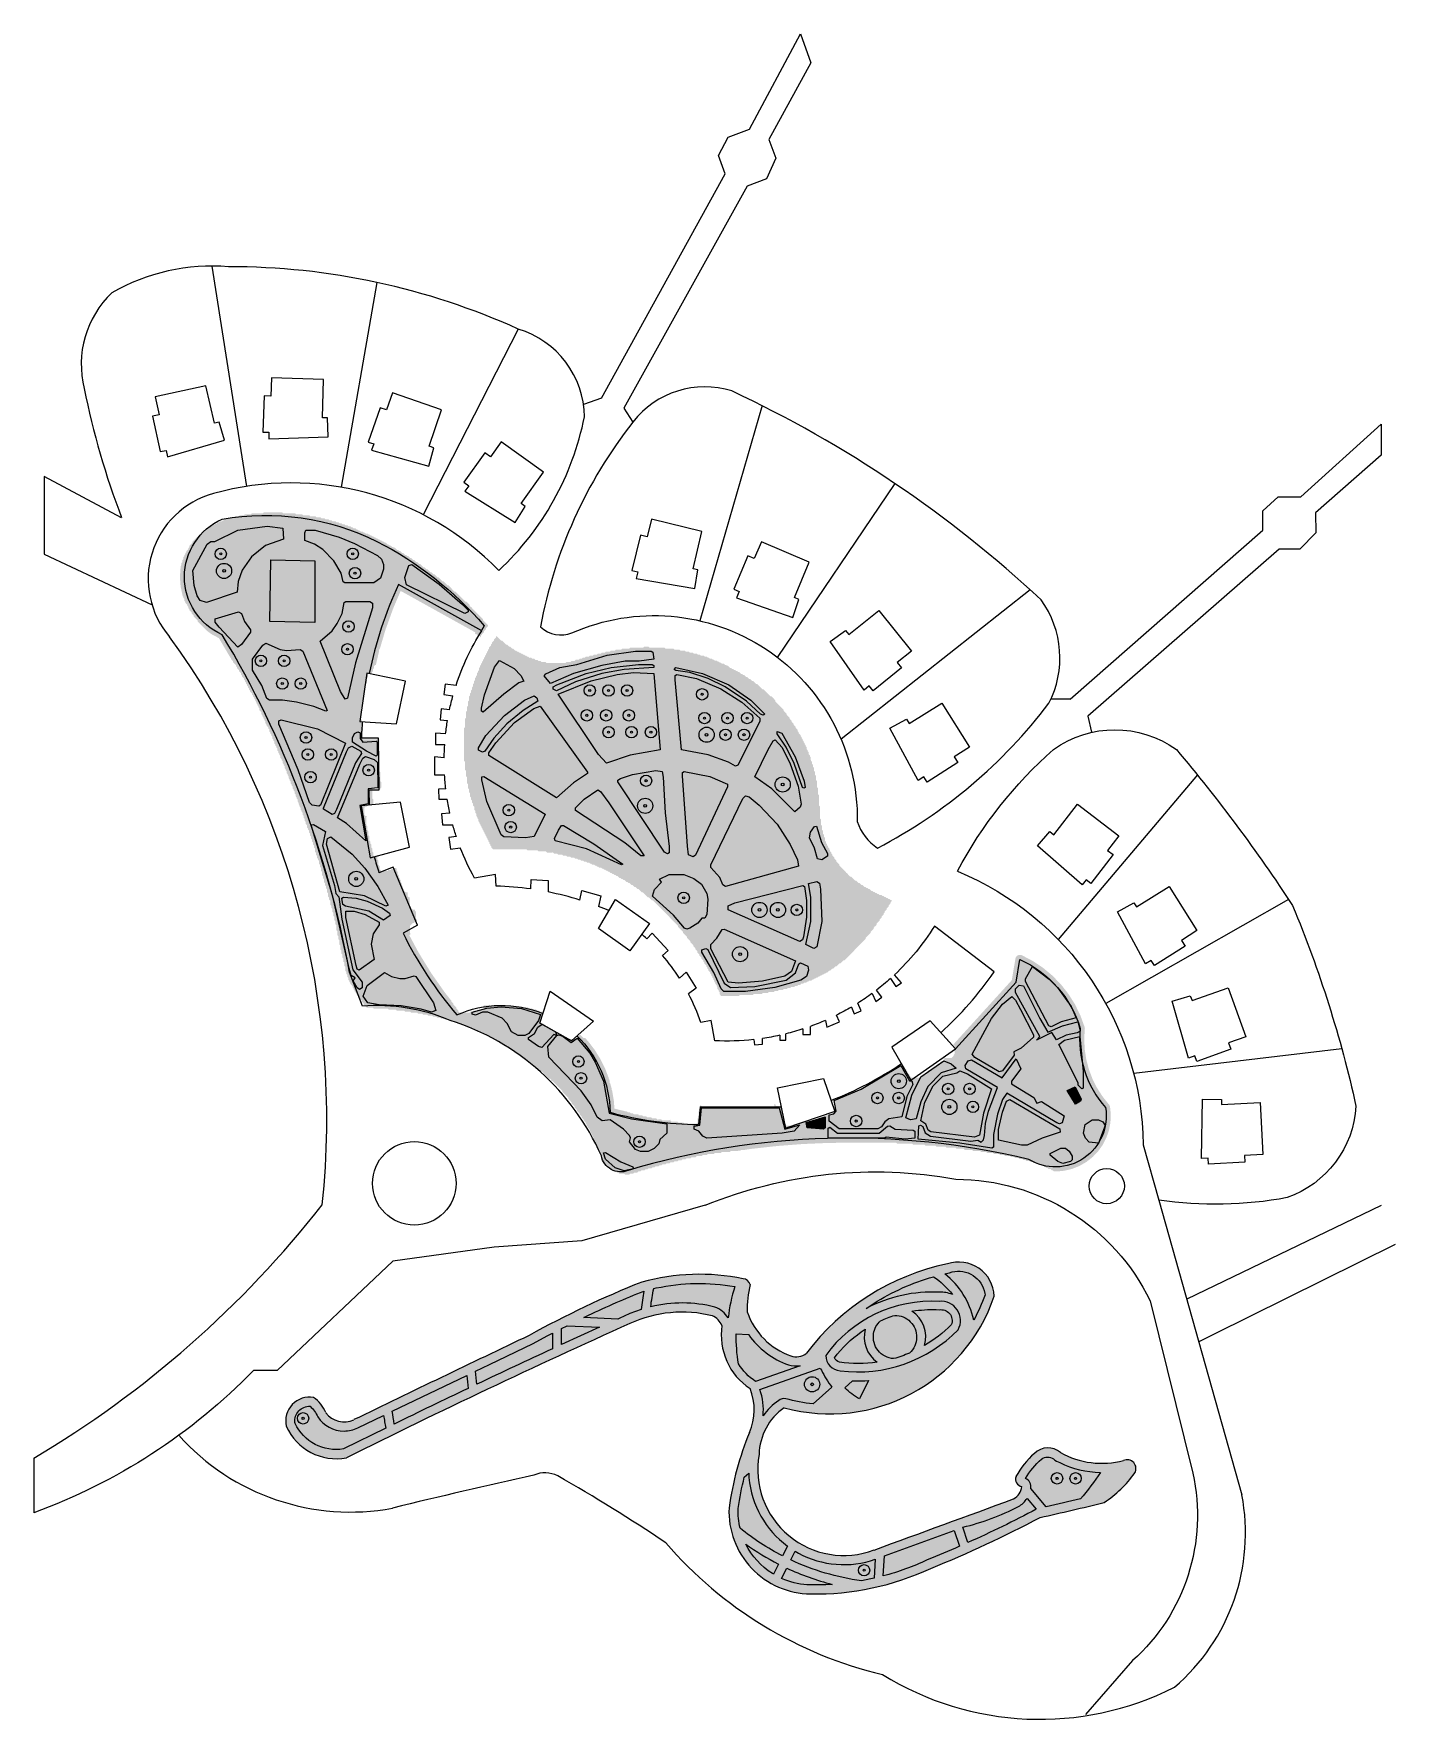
# Model space of a CAD drawing. Header units: inches. Extents: x 36 to 71.8, y 17.4 to 61.8.
import ezdxf

# ---------------------------------------------------------------- set-up
doc = ezdxf.new("R2010")
doc.units = ezdxf.units.IN
doc.header["$MEASUREMENT"] = 0
for name, color, linetype, lineweight in [('00_SOURCE_FROZEN', 7, 'Continuous', 18), ('10_EXISTING_DESIGN_FROZEN', 7, 'Continuous', 13), ('11_FOAM_RECONSTRUCTED', 7, 'Continuous', 13), ('20_ADDITIONS_CLOSED', 7, 'Continuous', 13), ('30_MATERIALS', 7, 'Continuous', 13), ('40_PLANT_SYMBOLS', 7, 'Continuous', 13)]:
    doc.layers.add(name, color=color, linetype=linetype, lineweight=lineweight)

# ---------------------------------------------------------------- blocks, each defined once
blk = doc.blocks.new('TREE_CROWN_2D')
at = {"color": 3}
for radius in [1, 0.18]:
    blk.add_circle((0, 0), radius, dxfattribs=at)

msp = doc.modelspace()

# ---------------------------------------------------------------- hatches: boundary and pattern name
at = {"layer": '30_MATERIALS'}
h = msp.add_hatch(color=184, dxfattribs=at)
h.dxf.hatch_style = 1
h.paths.add_polyline_path([(42.109, 49.191), (42.135, 49.191), (42.162, 49.191), (42.188, 49.191), (42.215, 49.192), (42.241, 49.192), (42.268, 49.192), (42.295, 49.192), (42.321, 49.192), (42.348, 49.192), (42.374, 49.192), (42.401, 49.192), (42.427, 49.192), (42.454, 49.192), (42.48, 49.192), (42.507, 49.192), (42.533, 49.165), (42.56, 49.165), (42.587, 49.165), (42.613, 49.165), (42.64, 49.165), (42.666, 49.165), (42.693, 49.165), (42.719, 49.165), (42.746, 49.165), (42.772, 49.165), (42.799, 49.165), (42.825, 49.165), (42.852, 49.165), (42.879, 49.138), (42.905, 49.138), (42.932, 49.138), (42.958, 49.138), (42.985, 49.138), (43.011, 49.138), (43.038, 49.138), (43.064, 49.112), (43.091, 49.112), (43.118, 49.112), (43.144, 49.112), (43.171, 49.112), (43.197, 49.112), (43.224, 49.112), (43.25, 49.085), (43.277, 49.085), (43.303, 49.085), (43.33, 49.085), (43.356, 49.085), (43.383, 49.085), (43.41, 49.058), (43.436, 49.058), (43.463, 49.058), (43.489, 49.058), (43.516, 49.058), (43.542, 49.031), (43.569, 49.031), (43.595, 49.032), (43.622, 49.032), (43.649, 49.005), (43.675, 49.005), (43.702, 49.005), (43.728, 49.005), (43.755, 48.978), (43.781, 48.978), (43.808, 48.978), (43.835, 48.951), (43.861, 48.951), (43.888, 48.951), (43.914, 48.951), (43.941, 48.924), (43.967, 48.924), (43.994, 48.924), (44.02, 48.898), (44.047, 48.898), (44.074, 48.898), (44.1, 48.871), (44.127, 48.871), (44.153, 48.871), (44.18, 48.844), (44.206, 48.844), (44.233, 48.844), (44.259, 48.817), (44.286, 48.817), (44.313, 48.817), (44.339, 48.791), (44.366, 48.791), (44.392, 48.764), (44.419, 48.764), (44.445, 48.764), (44.472, 48.737), (44.499, 48.737), (44.525, 48.71), (44.552, 48.71), (44.578, 48.683), (44.605, 48.683), (44.631, 48.683), (44.658, 48.657), (44.685, 48.657), (44.711, 48.63), (44.738, 48.63), (44.764, 48.63), (44.791, 48.603), (44.817, 48.603), (44.844, 48.576), (44.87, 48.576), (44.897, 48.549), (44.924, 48.549), (44.95, 48.523), (44.977, 48.523), (45.003, 48.496), (45.03, 48.496), (45.056, 48.469), (45.083, 48.469), (45.11, 48.442), (45.136, 48.442), (45.163, 48.415), (45.189, 48.415), (45.216, 48.389), (45.242, 48.389), (45.269, 48.362), (45.296, 48.335), (45.322, 48.335), (45.349, 48.308), (45.375, 48.308), (45.402, 48.281), (45.428, 48.281), (45.455, 48.255), (45.482, 48.255), (45.508, 48.228), (45.535, 48.201), (45.561, 48.201), (45.588, 48.174), (45.614, 48.174), (45.641, 48.147), (45.668, 48.121), (45.694, 48.121), (45.721, 48.094), (45.747, 48.067), (45.774, 48.067), (45.801, 48.04), (45.827, 48.04), (45.854, 48.013), (45.88, 47.986), (45.907, 47.986), (45.933, 47.96), (45.96, 47.933), (45.987, 47.933), (46.013, 47.906), (46.04, 47.879), (46.066, 47.879), (46.093, 47.852), (46.119, 47.826), (46.146, 47.826), (46.173, 47.799), (46.199, 47.772), (46.226, 47.745), (46.252, 47.745), (46.279, 47.718), (46.306, 47.692), (46.332, 47.692), (46.359, 47.665), (46.385, 47.638), (46.412, 47.611), (46.438, 47.611), (46.465, 47.584), (46.492, 47.557), (46.518, 47.557), (46.545, 47.531), (46.571, 47.504), (46.598, 47.477), (46.624, 47.477), (46.651, 47.45), (46.678, 47.423), (46.704, 47.397), (46.731, 47.37), (46.757, 47.37), (46.784, 47.343), (46.811, 47.316), (46.837, 47.289), (46.864, 47.263), (46.89, 47.263), (46.917, 47.236), (46.944, 47.209), (46.97, 47.182), (46.997, 47.155), (47.023, 47.128), (47.05, 47.102), (47.076, 47.102), (47.103, 47.075), (47.13, 47.048), (47.156, 47.021), (47.183, 46.994), (47.209, 46.968), (47.236, 46.941), (47.263, 46.914), (47.289, 46.887), (47.316, 46.86), (47.342, 46.833), (47.369, 46.833), (47.396, 46.807), (47.422, 46.78), (47.449, 46.753), (47.449, 46.726), (47.475, 46.699), (47.502, 46.699), (47.502, 46.673), (47.529, 46.646), (47.555, 46.619), (47.582, 46.592), (47.608, 46.565), (47.635, 46.538), (47.662, 46.512), (47.688, 46.485), (47.715, 46.458), (47.741, 46.431), (47.768, 46.404), (47.795, 46.377), (47.795, 46.351), (47.821, 46.324), (47.848, 46.297), (47.874, 46.27), (47.901, 46.243), (47.928, 46.217), (47.928, 46.19), (47.901, 46.163), (47.875, 46.136), (47.875, 46.109), (47.848, 46.082), (47.822, 46.055), (47.822, 46.029), (47.795, 46.002), (47.769, 45.975), (47.742, 45.948), (47.742, 45.921), (47.716, 45.894), (47.716, 45.921), (47.689, 45.948), (47.663, 45.948), (47.636, 45.975), (47.609, 45.975), (47.583, 46.002), (47.582, 46.002), (47.597, 46.028), (45.63, 47.12), (45.44, 46.677), (45.232, 46.102), (45.091, 45.626), (45.088, 45.624), (45.088, 45.618), (45.079, 45.588), (45.062, 45.57), (45.062, 45.543), (45.062, 45.53), (45.058, 45.516), (44.976, 45.168), (44.957, 45.168), (44.93, 45.141), (44.93, 45.114), (44.93, 45.087), (44.904, 45.06), (44.904, 45.033), (44.904, 45.006), (44.877, 44.98), (44.877, 44.953), (44.851, 44.953), (44.824, 44.953), (44.798, 44.953), (44.771, 44.926), (44.771, 44.899), (44.771, 44.872), (44.771, 44.845), (44.745, 44.818), (44.745, 44.792), (44.745, 44.765), (44.745, 44.738), (44.745, 44.711), (44.719, 44.684), (44.719, 44.657), (44.719, 44.631), (44.692, 44.604), (44.692, 44.577), (44.692, 44.55), (44.692, 44.523), (44.692, 44.496), (44.666, 44.47), (44.666, 44.443), (44.666, 44.416), (44.666, 44.389), (44.666, 44.362), (44.64, 44.335), (44.64, 44.308), (44.64, 44.282), (44.64, 44.255), (44.64, 44.228), (44.613, 44.201), (44.613, 44.174), (44.613, 44.147), (44.614, 44.121), (44.614, 44.094), (44.614, 44.067), (44.587, 44.04), (44.587, 44.013), (44.587, 43.986), (44.587, 43.959), (44.587, 43.933), (44.587, 43.906), (44.587, 43.879), (44.587, 43.852), (44.588, 43.825), (44.588, 43.798), (44.588, 43.772), (44.588, 43.745), (44.614, 43.718), (44.614, 43.691), (44.614, 43.664), (44.641, 43.637), (44.641, 43.611), (44.641, 43.584), (44.641, 43.557), (44.641, 43.53), (44.641, 43.503), (44.641, 43.476), (44.641, 43.45), (44.641, 43.423), (44.615, 43.396), (44.615, 43.369), (44.615, 43.342), (44.615, 43.315), (44.615, 43.289), (44.615, 43.262), (44.615, 43.235), (44.642, 43.208), (44.668, 43.208), (44.695, 43.208), (44.721, 43.208), (44.748, 43.208), (44.775, 43.208), (44.801, 43.208), (44.828, 43.208), (44.854, 43.208), (44.881, 43.208), (44.907, 43.208), (44.934, 43.208), (44.96, 43.208), (44.987, 43.208), (45.013, 43.208), (45.04, 43.208), (45.067, 43.208), (45.067, 43.181), (45.067, 43.155), (45.067, 43.128), (45.067, 43.101), (45.067, 43.074), (45.067, 43.047), (45.067, 43.02), (45.067, 42.994), (45.067, 42.967), (45.067, 42.94), (45.067, 42.913), (45.067, 42.886), (45.067, 42.859), (45.067, 42.833), (45.067, 42.806), (45.067, 42.779), (45.067, 42.752), (45.067, 42.725), (45.067, 42.698), (45.068, 42.672), (45.068, 42.645), (45.068, 42.618), (45.068, 42.591), (45.068, 42.564), (45.068, 42.537), (45.068, 42.51), (45.068, 42.484), (45.068, 42.457), (45.068, 42.43), (45.068, 42.403), (45.068, 42.376), (45.095, 42.349), (45.095, 42.323), (45.095, 42.296), (45.095, 42.269), (45.095, 42.242), (45.095, 42.215), (45.095, 42.188), (45.095, 42.162), (45.095, 42.135), (45.095, 42.108), (45.122, 42.081), (45.122, 42.054), (45.122, 42.027), (45.122, 42.001), (45.122, 41.974), (45.122, 41.947), (45.095, 41.92), (45.096, 41.893), (45.069, 41.92), (45.042, 41.92), (45.016, 41.92), (44.989, 41.92), (44.963, 41.92), (44.936, 41.92), (44.91, 41.92), (44.883, 41.893), (44.883, 41.866), (44.883, 41.839), (44.883, 41.812), (44.883, 41.786), (44.883, 41.759), (44.883, 41.732), (44.884, 41.705), (44.884, 41.678), (44.884, 41.651), (44.91, 41.625), (44.91, 41.598), (44.91, 41.571), (44.91, 41.544), (44.91, 41.517), (44.927, 41.501), (44.927, 41.49), (44.911, 41.49), (44.884, 41.49), (44.857, 41.464), (44.831, 41.464), (44.804, 41.464), (44.778, 41.463), (44.751, 41.463), (44.725, 41.437), (44.698, 41.437), (44.672, 41.41), (44.672, 41.383), (44.672, 41.356), (44.672, 41.329), (44.672, 41.302), (44.672, 41.276), (44.672, 41.249), (44.672, 41.222), (44.699, 41.195), (44.725, 41.195), (44.752, 41.195), (44.725, 41.168), (44.725, 41.141), (44.725, 41.115), (44.725, 41.088), (44.726, 41.061), (44.726, 41.034), (44.726, 41.007), (44.726, 40.98), (44.726, 40.953), (44.752, 40.927), (44.752, 40.9), (44.752, 40.873), (44.752, 40.846), (44.753, 40.819), (44.779, 40.792), (44.779, 40.766), (44.779, 40.739), (44.779, 40.712), (44.779, 40.685), (44.806, 40.658), (44.806, 40.631), (44.806, 40.605), (44.806, 40.578), (44.806, 40.551), (44.833, 40.524), (44.833, 40.497), (44.833, 40.47), (44.859, 40.444), (44.859, 40.417), (44.86, 40.39), (44.86, 40.363), (44.886, 40.336), (44.886, 40.309), (44.886, 40.283), (44.886, 40.256), (44.913, 40.229), (44.913, 40.202), (44.913, 40.175), (44.913, 40.148), (44.94, 40.122), (44.966, 40.122), (44.993, 40.122), (45.019, 40.122), (45.019, 40.095), (45.019, 40.068), (45.019, 40.041), (45.046, 40.014), (45.046, 39.987), (45.046, 39.961), (45.046, 39.934), (45.046, 39.907), (45.073, 39.88), (45.073, 39.853), (45.073, 39.826), (45.073, 39.8), (45.1, 39.773), (45.126, 39.746), (45.153, 39.746), (45.179, 39.746), (45.206, 39.746), (45.232, 39.746), (45.259, 39.746), (45.285, 39.746), (45.312, 39.773), (45.338, 39.773), (45.365, 39.773), (45.392, 39.8), (45.418, 39.8), (45.445, 39.827), (45.471, 39.827), (45.498, 39.827), (45.524, 39.8), (45.524, 39.773), (45.524, 39.746), (45.551, 39.719), (45.551, 39.693), (45.551, 39.666), (45.578, 39.639), (45.578, 39.612), (45.578, 39.585), (45.604, 39.558), (45.604, 39.532), (45.631, 39.505), (45.631, 39.478), (45.631, 39.451), (45.658, 39.424), (45.658, 39.397), (45.658, 39.371), (45.684, 39.344), (45.684, 39.317), (45.684, 39.29), (45.711, 39.263), (45.711, 39.236), (45.738, 39.21), (45.764, 39.183), (45.791, 39.183), (45.817, 39.183), (45.817, 39.156), (45.818, 39.129), (45.818, 39.102), (45.818, 39.076), (45.844, 39.049), (45.871, 39.049), (45.871, 39.022), (45.871, 38.995), (45.871, 38.968), (45.871, 38.941), (45.871, 38.915), (45.871, 38.888), (45.871, 38.861), (45.871, 38.834), (45.898, 38.807), (45.898, 38.78), (45.924, 38.754), (45.951, 38.727), (45.978, 38.727), (46.004, 38.727), (46.004, 38.7), (46.031, 38.673), (46.031, 38.646), (46.031, 38.619), (46.031, 38.593), (46.031, 38.566), (46.031, 38.539), (46.031, 38.512), (46.031, 38.485), (46.058, 38.458), (46.058, 38.432), (46.031, 38.405), (46.005, 38.405), (45.978, 38.378), (45.952, 38.378), (45.925, 38.351), (45.899, 38.324), (45.872, 38.297), (45.872, 38.27), (45.872, 38.244), (45.872, 38.217), (45.872, 38.19), (45.872, 38.163), (45.872, 38.136), (45.873, 38.109), (45.898, 38.084), (45.854, 38.06), (46.101, 37.599), (46.435, 37.055), (46.802, 36.533), (46.911, 36.396), (46.911, 36.392), (46.928, 36.376), (46.964, 36.33), (46.964, 36.312), (46.991, 36.285), (47.017, 36.258), (47.018, 36.231), (47.044, 36.205), (47.071, 36.178), (47.097, 36.151), (47.097, 36.124), (47.124, 36.097), (47.151, 36.07), (47.151, 36.044), (47.177, 36.017), (47.204, 36.017), (47.23, 36.017), (47.257, 36.017), (47.283, 36.017), (47.31, 36.017), (47.336, 36.017), (47.363, 36.017), (47.39, 36.017), (47.416, 36.017), (47.443, 36.017), (47.469, 36.044), (47.496, 36.044), (47.522, 36.044), (47.549, 36.071), (47.575, 36.071), (47.602, 36.071), (47.628, 36.071), (47.655, 36.098), (47.681, 36.098), (47.708, 36.098), (47.734, 36.098), (47.761, 36.098), (47.788, 36.098), (47.814, 36.125), (47.814, 36.151), (47.814, 36.178), (47.814, 36.205), (47.84, 36.205), (47.867, 36.205), (47.894, 36.205), (47.92, 36.205), (47.947, 36.205), (47.973, 36.232), (47.973, 36.205), (48, 36.178), (48.026, 36.178), (48.053, 36.178), (48.079, 36.178), (48.106, 36.179), (48.132, 36.179), (48.159, 36.179), (48.186, 36.179), (48.212, 36.179), (48.239, 36.179), (48.265, 36.179), (48.292, 36.179), (48.318, 36.206), (48.345, 36.206), (48.371, 36.179), (48.398, 36.179), (48.424, 36.179), (48.451, 36.179), (48.478, 36.179), (48.504, 36.179), (48.531, 36.179), (48.557, 36.179), (48.584, 36.179), (48.61, 36.179), (48.637, 36.179), (48.663, 36.179), (48.69, 36.179), (48.716, 36.179), (48.743, 36.179), (48.77, 36.179), (48.796, 36.152), (48.823, 36.152), (48.849, 36.152), (48.876, 36.152), (48.902, 36.152), (48.929, 36.152), (48.955, 36.152), (48.982, 36.152), (49.009, 36.125), (49.035, 36.126), (49.062, 36.126), (49.088, 36.126), (49.115, 36.099), (49.141, 36.099), (49.168, 36.099), (49.194, 36.099), (49.221, 36.072), (49.248, 36.072), (49.274, 36.072), (49.301, 36.045), (49.327, 36.045), (49.354, 36.045), (49.354, 36.018), (49.354, 35.992), (49.354, 35.965), (49.327, 35.938), (49.327, 35.911), (49.328, 35.884), (49.328, 35.857), (49.328, 35.83), (49.328, 35.804), (49.328, 35.777), (49.328, 35.75), (49.354, 35.723), (49.381, 35.723), (49.408, 35.696), (49.434, 35.696), (49.434, 35.67), (49.461, 35.643), (49.487, 35.643), (49.514, 35.643), (49.54, 35.616), (49.567, 35.616), (49.594, 35.589), (49.62, 35.589), (49.647, 35.562), (49.673, 35.536), (49.7, 35.536), (49.726, 35.509), (49.753, 35.509), (49.753, 35.482), (49.78, 35.455), (49.806, 35.455), (49.833, 35.455), (49.859, 35.428), (49.886, 35.401), (49.912, 35.401), (49.939, 35.375), (49.966, 35.375), (49.992, 35.348), (50.019, 35.321), (50.045, 35.321), (50.072, 35.321), (50.098, 35.321), (50.125, 35.321), (50.151, 35.321), (50.178, 35.321), (50.205, 35.321), (50.231, 35.321), (50.258, 35.348), (50.284, 35.375), (50.311, 35.402), (50.337, 35.429), (50.364, 35.429), (50.39, 35.402), (50.417, 35.375), (50.443, 35.348), (50.47, 35.348), (50.486, 35.348), (50.554, 35.275), (50.562, 35.266), (50.733, 35.043), (50.739, 35.034), (50.887, 34.796), (50.892, 34.786), (51.016, 34.536), (51.02, 34.525), (51.082, 34.36), (51.082, 34.356), (51.085, 34.353), (51.109, 34.289), (51.109, 34.275), (51.117, 34.267), (51.118, 34.264), (51.122, 34.253), (51.136, 34.201), (51.136, 34.195), (51.136, 34.168), (51.148, 34.155), (51.162, 34.102), (51.163, 34.087), (51.168, 34.082), (51.189, 34.002), (51.189, 33.98), (51.197, 33.972), (51.197, 33.971), (51.243, 33.694), (51.244, 33.682), (51.257, 33.488), (51.423, 33.449), (51.429, 33.443), (51.448, 33.443), (51.527, 33.425), (51.535, 33.417), (51.561, 33.417), (51.597, 33.408), (51.615, 33.39), (51.642, 33.39), (51.668, 33.39), (51.695, 33.363), (51.721, 33.363), (51.748, 33.363), (51.774, 33.336), (51.801, 33.336), (51.828, 33.336), (51.854, 33.336), (51.881, 33.336), (51.907, 33.309), (51.934, 33.309), (51.96, 33.31), (51.987, 33.31), (52.013, 33.283), (52.04, 33.283), (52.067, 33.283), (52.093, 33.283), (52.12, 33.256), (52.146, 33.256), (52.173, 33.256), (52.199, 33.256), (52.226, 33.256), (52.252, 33.229), (52.279, 33.229), (52.306, 33.229), (52.332, 33.229), (52.359, 33.229), (52.385, 33.202), (52.412, 33.202), (52.438, 33.203), (52.465, 33.203), (52.491, 33.203), (52.518, 33.176), (52.545, 33.176), (52.571, 33.176), (52.598, 33.176), (52.624, 33.176), (52.651, 33.176), (52.677, 33.176), (52.704, 33.176), (52.73, 33.203), (52.73, 33.176), (52.757, 33.149), (52.784, 33.149), (52.81, 33.149), (52.837, 33.149), (52.863, 33.149), (52.89, 33.149), (52.916, 33.149), (52.943, 33.122), (52.969, 33.122), (52.996, 33.122), (53.022, 33.122), (53.049, 33.122), (53.076, 33.122), (53.102, 33.096), (53.129, 33.096), (53.155, 33.096), (53.182, 33.096), (53.208, 33.096), (53.235, 33.096), (53.261, 33.096), (53.288, 33.096), (53.314, 33.096), (53.341, 33.096), (53.368, 33.096), (53.394, 33.096), (53.421, 33.096), (53.447, 33.123), (53.447, 33.15), (53.447, 33.176), (53.447, 33.203), (53.447, 33.23), (53.473, 33.257), (53.473, 33.284), (53.473, 33.311), (53.473, 33.337), (53.473, 33.364), (53.473, 33.391), (53.473, 33.418), (53.5, 33.445), (53.5, 33.472), (53.5, 33.499), (53.499, 33.525), (53.499, 33.552), (53.526, 33.579), (53.553, 33.552), (53.579, 33.552), (53.606, 33.552), (53.632, 33.552), (53.659, 33.552), (53.685, 33.552), (53.712, 33.552), (53.738, 33.552), (53.765, 33.552), (53.791, 33.552), (53.818, 33.552), (53.845, 33.552), (53.871, 33.552), (53.898, 33.553), (53.924, 33.553), (53.951, 33.553), (53.977, 33.553), (54.004, 33.553), (54.03, 33.526), (54.057, 33.526), (54.083, 33.526), (54.11, 33.526), (54.137, 33.526), (54.163, 33.526), (54.19, 33.526), (54.216, 33.526), (54.243, 33.526), (54.269, 33.526), (54.296, 33.526), (54.322, 33.526), (54.349, 33.526), (54.375, 33.526), (54.402, 33.526), (54.429, 33.526), (54.455, 33.526), (54.482, 33.526), (54.508, 33.526), (54.535, 33.526), (54.561, 33.526), (54.588, 33.526), (54.614, 33.526), (54.641, 33.526), (54.667, 33.526), (54.694, 33.526), (54.721, 33.526), (54.747, 33.526), (54.774, 33.526), (54.8, 33.526), (54.827, 33.526), (54.853, 33.526), (54.88, 33.526), (54.906, 33.526), (54.933, 33.526), (54.959, 33.526), (54.986, 33.526), (55.013, 33.527), (55.039, 33.527), (55.066, 33.527), (55.092, 33.527), (55.119, 33.527), (55.145, 33.527), (55.172, 33.527), (55.198, 33.527), (55.225, 33.527), (55.251, 33.527), (55.278, 33.527), (55.305, 33.527), (55.331, 33.527), (55.358, 33.527), (55.384, 33.527), (55.411, 33.527), (55.437, 33.527), (55.464, 33.554), (55.464, 33.581), (55.464, 33.607), (55.49, 33.607), (55.49, 33.581), (55.517, 33.554), (55.543, 33.554), (55.57, 33.554), (55.596, 33.554), (55.623, 33.527), (55.65, 33.527), (55.65, 33.5), (55.676, 33.473), (55.676, 33.446), (55.676, 33.42), (55.676, 33.393), (55.676, 33.366), (55.703, 33.339), (55.703, 33.312), (55.703, 33.285), (55.703, 33.259), (55.73, 33.232), (55.73, 33.205), (55.73, 33.178), (55.73, 33.151), (55.73, 33.124), (55.757, 33.098), (55.757, 33.071), (55.783, 33.044), (55.81, 33.044), (55.836, 33.044), (55.863, 33.044), (55.889, 33.044), (55.916, 33.044), (55.942, 33.044), (55.969, 33.071), (55.996, 33.071), (56.022, 33.071), (56.049, 33.071), (56.075, 33.098), (56.102, 33.098), (56.128, 33.098), (56.155, 33.125), (56.181, 33.125), (56.208, 33.125), (56.234, 33.125), (56.261, 33.152), (56.287, 33.152), (56.314, 33.152), (56.34, 33.152), (56.367, 33.152), (56.393, 33.179), (56.42, 33.152), (56.447, 33.152), (56.473, 33.152), (56.5, 33.152), (56.526, 33.152), (56.553, 33.152), (56.579, 33.152), (56.606, 33.152), (56.632, 33.179), (56.632, 33.206), (56.659, 33.233), (56.659, 33.259), (56.685, 33.259), (56.712, 33.259), (56.738, 33.259), (56.765, 33.286), (56.791, 33.286), (56.818, 33.286), (56.844, 33.313), (56.871, 33.313), (56.898, 33.34), (56.924, 33.34), (56.951, 33.34), (56.977, 33.367), (57.004, 33.367), (57.03, 33.367), (57.057, 33.394), (57.057, 33.421), (57.057, 33.448), (57.057, 33.474), (57.056, 33.501), (57.056, 33.528), (57.056, 33.555), (57.056, 33.582), (57.03, 33.609), (57.03, 33.635), (57.03, 33.662), (57.03, 33.689), (57.03, 33.716), (57.056, 33.716), (57.083, 33.743), (57.109, 33.743), (57.136, 33.77), (57.162, 33.77), (57.189, 33.77), (57.215, 33.797), (57.242, 33.797), (57.268, 33.797), (57.295, 33.823), (57.321, 33.823), (57.348, 33.824), (57.374, 33.85), (57.401, 33.85), (57.427, 33.877), (57.454, 33.877), (57.48, 33.904), (57.507, 33.904), (57.533, 33.931), (57.56, 33.931), (57.587, 33.931), (57.613, 33.958), (57.64, 33.958), (57.666, 33.958), (57.693, 33.985), (57.719, 34.012), (57.746, 34.012), (57.772, 34.039), (57.799, 34.039), (57.825, 34.065), (57.852, 34.065), (57.878, 34.092), (57.905, 34.119), (57.931, 34.119), (57.958, 34.119), (57.984, 34.146), (58.011, 34.146), (58.037, 34.173), (58.064, 34.2), (58.09, 34.2), (58.117, 34.227), (58.143, 34.254), (58.17, 34.254), (58.196, 34.28), (58.223, 34.28), (58.249, 34.307), (58.276, 34.334), (58.302, 34.334), (58.329, 34.361), (58.355, 34.388), (58.382, 34.388), (58.409, 34.415), (58.435, 34.442), (58.462, 34.442), (58.488, 34.469), (58.515, 34.495), (58.541, 34.495), (58.568, 34.522), (58.594, 34.549), (58.621, 34.549), (58.647, 34.576), (58.674, 34.603), (58.7, 34.603), (58.727, 34.63), (58.753, 34.657), (58.78, 34.683), (58.806, 34.683), (58.833, 34.684), (58.833, 34.657), (58.859, 34.63), (58.886, 34.603), (58.886, 34.576), (58.913, 34.549), (58.939, 34.523), (58.939, 34.496), (58.966, 34.469), (58.966, 34.442), (58.992, 34.415), (59.019, 34.388), (59.019, 34.362), (59.046, 34.335), (59.072, 34.308), (59.099, 34.308), (59.125, 34.308), (59.152, 34.308), (59.178, 34.308), (59.205, 34.308), (59.232, 34.308), (59.258, 34.308), (59.285, 34.308), (59.311, 34.308), (59.338, 34.308), (59.364, 34.308), (59.391, 34.308), (59.417, 34.308), (59.444, 34.335), (59.444, 34.362), (59.47, 34.389), (59.497, 34.416), (59.497, 34.442), (59.497, 34.469), (59.523, 34.496), (59.55, 34.496), (59.576, 34.523), (59.603, 34.55), (59.629, 34.55), (59.656, 34.577), (59.682, 34.604), (59.709, 34.604), (59.735, 34.63), (59.762, 34.657), (59.788, 34.684), (59.815, 34.684), (59.841, 34.711), (59.868, 34.738), (59.894, 34.738), (59.921, 34.765), (59.947, 34.792), (59.947, 34.819), (59.947, 34.845), (59.974, 34.819), (60, 34.819), (60.027, 34.819), (60.053, 34.819), (60.08, 34.819), (60.107, 34.819), (60.133, 34.819), (60.16, 34.846), (60.186, 34.872), (60.186, 34.899), (60.213, 34.926), (60.212, 34.953), (60.212, 34.98), (60.212, 35.007), (60.212, 35.033), (60.212, 35.06), (60.212, 35.087), (60.212, 35.114), (60.212, 35.141), (60.186, 35.168), (60.178, 35.175), (61.719, 36.871), (61.815, 37.438), (61.818, 37.449), (61.821, 37.461), (61.826, 37.472), (61.832, 37.482), (61.839, 37.492), (61.847, 37.501), (61.855, 37.509), (61.865, 37.516), (61.875, 37.522), (61.885, 37.528), (61.897, 37.532), (61.908, 37.535), (61.92, 37.537), (61.932, 37.538), (61.944, 37.537), (61.955, 37.536), (61.967, 37.533), (61.978, 37.529), (61.989, 37.524), (62.267, 37.378), (62.278, 37.372), (62.536, 37.199), (62.546, 37.192), (62.784, 36.994), (62.793, 36.985), (63.008, 36.764), (63.017, 36.754), (63.207, 36.512), (63.215, 36.501), (63.379, 36.24), (63.385, 36.228), (63.522, 35.949), (63.527, 35.938), (63.634, 35.643), (63.638, 35.631), (63.64, 35.619), (63.642, 35.607), (63.641, 35.595), (63.626, 35.318), (63.639, 35.049), (63.68, 34.784), (63.748, 34.525), (63.842, 34.276), (63.962, 34.036), (64.108, 33.809), (64.281, 33.592), (64.288, 33.583), (64.294, 33.573), (64.299, 33.563), (64.303, 33.552), (64.305, 33.54), (64.307, 33.529), (64.325, 33.335), (64.326, 33.317), (64.316, 33.126), (64.314, 33.109), (64.278, 32.922), (64.273, 32.906), (64.211, 32.727), (64.204, 32.712), (64.118, 32.544), (64.109, 32.529), (63.999, 32.374), (63.988, 32.361), (63.856, 32.222), (63.843, 32.21), (63.69, 32.09), (63.676, 32.08), (63.507, 31.983), (63.492, 31.975), (63.313, 31.904), (63.297, 31.899), (63.112, 31.855), (63.096, 31.852), (62.907, 31.834), (62.89, 31.834), (62.88, 31.834), (62.873, 31.841), (62.846, 31.841), (62.82, 31.841), (62.793, 31.868), (62.767, 31.868), (62.74, 31.895), (62.713, 31.895), (62.687, 31.895), (62.66, 31.922), (62.634, 31.922), (62.607, 31.949), (62.581, 31.949), (62.554, 31.975), (62.528, 31.975), (62.501, 32.002), (62.474, 32.002), (62.448, 32.002), (62.421, 32.029), (62.395, 32.029), (62.368, 32.029), (62.342, 32.056), (62.315, 32.056), (62.288, 32.056), (62.262, 32.083), (62.235, 32.083), (62.209, 32.083), (62.182, 32.109), (62.156, 32.109), (62.129, 32.109), (62.103, 32.109), (62.076, 32.136), (62.049, 32.136), (62.023, 32.136), (61.996, 32.163), (61.97, 32.163), (61.943, 32.163), (61.917, 32.163), (61.89, 32.19), (61.864, 32.19), (61.837, 32.19), (61.81, 32.19), (61.784, 32.216), (61.757, 32.216), (61.731, 32.216), (61.704, 32.216), (61.678, 32.243), (61.651, 32.243), (61.625, 32.243), (61.598, 32.243), (61.571, 32.243), (61.545, 32.243), (61.518, 32.27), (61.492, 32.27), (61.465, 32.27), (61.439, 32.27), (61.412, 32.27), (61.386, 32.297), (61.359, 32.297), (61.332, 32.297), (61.306, 32.297), (61.279, 32.297), (61.253, 32.297), (61.226, 32.323), (61.2, 32.323), (61.173, 32.323), (61.147, 32.323), (61.12, 32.323), (61.093, 32.323), (61.067, 32.323), (61.04, 32.35), (61.014, 32.35), (60.987, 32.35), (60.961, 32.35), (60.934, 32.35), (60.908, 32.35), (60.881, 32.377), (60.854, 32.377), (60.828, 32.377), (60.801, 32.377), (60.775, 32.377), (60.748, 32.377), (60.722, 32.377), (60.695, 32.377), (60.669, 32.403), (60.642, 32.403), (60.616, 32.403), (60.589, 32.403), (60.562, 32.403), (60.536, 32.403), (60.509, 32.403), (60.483, 32.403), (60.456, 32.43), (60.43, 32.43), (60.403, 32.43), (60.377, 32.43), (60.35, 32.43), (60.323, 32.43), (60.297, 32.43), (60.27, 32.43), (60.244, 32.457), (60.217, 32.457), (60.191, 32.457), (60.164, 32.457), (60.138, 32.457), (60.111, 32.457), (60.085, 32.457), (60.058, 32.457), (60.031, 32.457), (60.005, 32.457), (59.978, 32.483), (59.952, 32.483), (59.925, 32.483), (59.899, 32.483), (59.872, 32.483), (59.846, 32.483), (59.819, 32.483), (59.792, 32.483), (59.766, 32.483), (59.739, 32.483), (59.713, 32.51), (59.686, 32.51), (59.66, 32.51), (59.633, 32.51), (59.607, 32.51), (59.58, 32.51), (59.554, 32.51), (59.527, 32.51), (59.5, 32.51), (59.474, 32.51), (59.447, 32.51), (59.421, 32.537), (59.394, 32.537), (59.368, 32.537), (59.341, 32.537), (59.315, 32.537), (59.288, 32.537), (59.261, 32.537), (59.235, 32.537), (59.208, 32.537), (59.182, 32.537), (59.155, 32.537), (59.129, 32.537), (59.102, 32.563), (59.076, 32.563), (59.049, 32.563), (59.023, 32.563), (58.996, 32.563), (58.969, 32.563), (58.943, 32.563), (58.916, 32.563), (58.89, 32.563), (58.863, 32.563), (58.837, 32.563), (58.81, 32.563), (58.784, 32.563), (58.757, 32.563), (58.731, 32.563), (58.704, 32.563), (58.677, 32.59), (58.651, 32.59), (58.624, 32.59), (58.598, 32.59), (58.571, 32.59), (58.545, 32.59), (58.518, 32.59), (58.492, 32.59), (58.465, 32.59), (58.439, 32.59), (58.412, 32.59), (58.385, 32.59), (58.359, 32.59), (58.332, 32.59), (58.306, 32.59), (58.279, 32.59), (58.253, 32.59), (58.226, 32.59), (58.2, 32.59), (58.173, 32.589), (58.147, 32.589), (58.12, 32.589), (58.093, 32.589), (58.067, 32.589), (58.04, 32.589), (58.014, 32.589), (57.987, 32.589), (57.961, 32.589), (57.934, 32.589), (57.908, 32.589), (57.881, 32.589), (57.855, 32.589), (57.828, 32.589), (57.801, 32.589), (57.775, 32.589), (57.748, 32.589), (57.722, 32.589), (57.702, 32.589), (57.536, 32.593), (57.174, 32.589), (57.164, 32.589), (57.138, 32.589), (57.111, 32.589), (57.111, 32.588), (56.874, 32.585), (56.213, 32.556), (55.553, 32.505), (54.895, 32.433), (54.849, 32.426), (54.829, 32.426), (54.825, 32.423), (54.662, 32.399), (54.643, 32.399), (54.616, 32.399), (54.59, 32.399), (54.578, 32.387), (54.475, 32.372), (54.457, 32.372), (54.431, 32.372), (54.404, 32.372), (54.378, 32.372), (54.351, 32.372), (54.325, 32.372), (54.3, 32.347), (54.287, 32.345), (54.272, 32.345), (54.245, 32.345), (54.218, 32.345), (54.192, 32.345), (54.165, 32.345), (54.139, 32.345), (54.112, 32.345), (54.086, 32.345), (54.059, 32.318), (54.033, 32.318), (54.006, 32.318), (53.98, 32.318), (53.953, 32.318), (53.926, 32.318), (53.9, 32.318), (53.873, 32.291), (53.847, 32.291), (53.82, 32.291), (53.794, 32.291), (53.767, 32.291), (53.741, 32.291), (53.714, 32.291), (53.688, 32.264), (53.661, 32.264), (53.635, 32.264), (53.608, 32.264), (53.582, 32.264), (53.555, 32.237), (53.528, 32.237), (53.502, 32.237), (53.475, 32.237), (53.449, 32.237), (53.422, 32.237), (53.396, 32.21), (53.369, 32.21), (53.343, 32.21), (53.316, 32.21), (53.29, 32.21), (53.263, 32.183), (53.237, 32.183), (53.21, 32.183), (53.184, 32.183), (53.157, 32.183), (53.13, 32.156), (53.104, 32.156), (53.077, 32.156), (53.051, 32.156), (53.024, 32.129), (52.998, 32.129), (52.971, 32.129), (52.945, 32.129), (52.918, 32.102), (52.892, 32.102), (52.865, 32.102), (52.839, 32.102), (52.812, 32.076), (52.786, 32.075), (52.759, 32.075), (52.732, 32.075), (52.706, 32.049), (52.679, 32.049), (52.653, 32.049), (52.626, 32.049), (52.6, 32.022), (52.573, 32.022), (52.547, 32.022), (52.52, 32.022), (52.494, 31.995), (52.467, 31.995), (52.441, 31.995), (52.414, 31.968), (52.388, 31.968), (52.361, 31.968), (52.335, 31.968), (52.308, 31.941), (52.281, 31.941), (52.255, 31.941), (52.228, 31.914), (52.202, 31.914), (52.175, 31.914), (52.149, 31.914), (52.122, 31.887), (52.096, 31.887), (52.069, 31.887), (52.043, 31.86), (52.016, 31.86), (51.99, 31.86), (51.963, 31.86), (51.937, 31.833), (51.91, 31.833), (51.884, 31.833), (51.857, 31.806), (51.83, 31.806), (51.804, 31.806), (51.777, 31.806), (51.751, 31.779), (51.724, 31.779), (51.698, 31.779), (51.671, 31.779), (51.645, 31.753), (51.618, 31.753), (51.592, 31.753), (51.565, 31.752), (51.539, 31.752), (51.512, 31.779), (51.485, 31.779), (51.459, 31.779), (51.432, 31.779), (51.406, 31.779), (51.379, 31.779), (51.353, 31.806), (51.326, 31.806), (51.3, 31.833), (51.273, 31.833), (51.246, 31.86), (51.22, 31.86), (51.193, 31.886), (51.167, 31.913), (51.14, 31.94), (51.114, 31.94), (51.087, 31.967), (51.06, 31.994), (51.034, 32.02), (51.007, 32.047), (50.981, 32.074), (50.98, 32.101), (50.954, 32.128), (50.954, 32.155), (50.927, 32.181), (50.927, 32.208), (50.927, 32.235), (50.901, 32.262), (50.9, 32.289), (50.874, 32.316), (50.874, 32.342), (50.874, 32.369), (50.847, 32.396), (50.847, 32.423), (50.821, 32.45), (50.821, 32.477), (50.82, 32.503), (50.794, 32.53), (50.794, 32.557), (50.767, 32.584), (50.767, 32.611), (50.741, 32.638), (50.741, 32.664), (50.714, 32.691), (50.714, 32.718), (50.687, 32.745), (50.687, 32.772), (50.661, 32.799), (50.661, 32.825), (50.634, 32.852), (50.634, 32.879), (50.607, 32.906), (50.607, 32.933), (50.581, 32.96), (50.554, 32.986), (50.554, 33.013), (50.527, 33.04), (50.527, 33.067), (50.501, 33.094), (50.501, 33.121), (50.474, 33.147), (50.448, 33.174), (50.448, 33.201), (50.421, 33.228), (50.394, 33.255), (50.394, 33.281), (50.368, 33.308), (50.341, 33.335), (50.341, 33.362), (50.314, 33.389), (50.288, 33.416), (50.261, 33.442), (50.261, 33.469), (50.235, 33.496), (50.208, 33.523), (50.208, 33.55), (50.181, 33.577), (50.155, 33.603), (50.128, 33.63), (50.128, 33.657), (50.102, 33.684), (50.075, 33.711), (50.048, 33.738), (50.048, 33.764), (50.022, 33.791), (49.995, 33.818), (49.968, 33.845), (49.942, 33.872), (49.915, 33.898), (49.889, 33.925), (49.889, 33.952), (49.862, 33.979), (49.835, 34.006), (49.809, 34.033), (49.782, 34.059), (49.756, 34.086), (49.729, 34.113), (49.702, 34.14), (49.676, 34.167), (49.649, 34.193), (49.623, 34.22), (49.596, 34.22), (49.596, 34.247), (49.569, 34.274), (49.543, 34.274), (49.516, 34.301), (49.49, 34.328), (49.463, 34.354), (49.437, 34.381), (49.41, 34.408), (49.383, 34.435), (49.357, 34.462), (49.33, 34.462), (49.304, 34.488), (49.277, 34.515), (49.25, 34.542), (49.224, 34.542), (49.197, 34.569), (49.171, 34.596), (49.144, 34.623), (49.118, 34.649), (49.091, 34.649), (49.064, 34.676), (49.038, 34.703), (49.011, 34.703), (48.985, 34.73), (48.958, 34.757), (48.931, 34.783), (48.905, 34.81), (48.878, 34.81), (48.852, 34.837), (48.825, 34.864), (48.799, 34.864), (48.772, 34.891), (48.745, 34.917), (48.719, 34.944), (48.692, 34.944), (48.666, 34.971), (48.639, 34.971), (48.613, 34.998), (48.586, 35.025), (48.559, 35.025), (48.533, 35.052), (48.506, 35.078), (48.48, 35.078), (48.453, 35.105), (48.427, 35.105), (48.4, 35.132), (48.373, 35.132), (48.347, 35.159), (48.32, 35.159), (48.294, 35.186), (48.267, 35.212), (48.24, 35.212), (48.214, 35.239), (48.187, 35.239), (48.161, 35.266), (48.134, 35.293), (48.108, 35.293), (48.081, 35.32), (48.054, 35.32), (48.028, 35.346), (48.001, 35.346), (47.975, 35.373), (47.948, 35.373), (47.922, 35.4), (47.895, 35.4), (47.868, 35.427), (47.842, 35.427), (47.815, 35.454), (47.789, 35.454), (47.762, 35.48), (47.736, 35.48), (47.709, 35.507), (47.683, 35.507), (47.656, 35.507), (47.629, 35.534), (47.603, 35.534), (47.576, 35.561), (47.55, 35.561), (47.523, 35.588), (47.497, 35.588), (47.47, 35.614), (47.443, 35.614), (47.417, 35.614), (47.39, 35.641), (47.364, 35.641), (47.337, 35.668), (47.311, 35.668), (47.284, 35.695), (47.257, 35.695), (47.231, 35.695), (47.204, 35.722), (47.178, 35.722), (47.151, 35.722), (47.125, 35.748), (47.098, 35.748), (47.072, 35.748), (47.045, 35.775), (47.018, 35.775), (46.992, 35.775), (46.965, 35.802), (46.939, 35.802), (46.912, 35.802), (46.886, 35.829), (46.859, 35.829), (46.832, 35.829), (46.806, 35.829), (46.779, 35.855), (46.753, 35.855), (46.726, 35.855), (46.7, 35.855), (46.673, 35.882), (46.647, 35.882), (46.62, 35.882), (46.593, 35.882), (46.567, 35.909), (46.54, 35.909), (46.514, 35.909), (46.487, 35.909), (46.461, 35.936), (46.434, 35.936), (46.408, 35.936), (46.381, 35.936), (46.354, 35.936), (46.328, 35.962), (46.301, 35.962), (46.275, 35.962), (46.248, 35.962), (46.222, 35.962), (46.195, 35.989), (46.169, 35.989), (46.142, 35.989), (46.115, 35.989), (46.089, 35.989), (46.062, 36.016), (46.036, 36.016), (46.009, 36.016), (45.983, 36.016), (45.956, 36.016), (45.93, 36.016), (45.903, 36.016), (45.876, 36.043), (45.85, 36.043), (45.823, 36.043), (45.797, 36.043), (45.77, 36.043), (45.744, 36.043), (45.717, 36.069), (45.691, 36.069), (45.664, 36.069), (45.638, 36.069), (45.611, 36.069), (45.584, 36.069), (45.558, 36.069), (45.531, 36.069), (45.505, 36.096), (45.478, 36.096), (45.452, 36.096), (45.425, 36.096), (45.399, 36.096), (45.372, 36.096), (45.345, 36.096), (45.319, 36.096), (45.292, 36.123), (45.266, 36.123), (45.239, 36.123), (45.213, 36.123), (45.186, 36.123), (45.16, 36.123), (45.133, 36.123), (45.107, 36.123), (45.08, 36.123), (45.053, 36.123), (45.027, 36.123), (45, 36.122), (44.974, 36.122), (44.947, 36.122), (44.921, 36.122), (44.894, 36.149), (44.868, 36.149), (44.841, 36.149), (44.814, 36.149), (44.788, 36.149), (44.761, 36.149), (44.735, 36.149), (44.708, 36.176), (44.682, 36.203), (44.655, 36.23), (44.655, 36.256), (44.628, 36.283), (44.602, 36.31), (44.602, 36.337), (44.575, 36.364), (44.549, 36.391), (44.522, 36.417), (44.522, 36.444), (44.495, 36.471), (44.469, 36.498), (44.469, 36.525), (44.442, 36.552), (44.416, 36.578), (44.415, 36.605), (44.389, 36.632), (44.389, 36.659), (44.362, 36.686), (44.362, 36.712), (44.336, 36.739), (44.309, 36.766), (44.309, 36.793), (44.282, 36.82), (44.282, 36.847), (44.256, 36.873), (44.256, 36.9), (44.256, 36.927), (44.229, 36.954), (44.229, 36.981), (44.229, 37.008), (44.202, 37.034), (44.202, 37.061), (44.202, 37.088), (44.176, 37.115), (44.176, 37.142), (44.175, 37.169), (44.175, 37.195), (44.175, 37.222), (44.149, 37.249), (44.149, 37.276), (44.149, 37.303), (44.149, 37.33), (44.122, 37.356), (44.122, 37.383), (44.122, 37.41), (44.122, 37.437), (44.095, 37.464), (44.095, 37.491), (44.095, 37.517), (44.095, 37.544), (44.069, 37.571), (44.068, 37.598), (44.068, 37.625), (44.068, 37.652), (44.046, 37.674), (44.042, 37.695), (44.042, 37.705), (44.042, 37.732), (44.042, 37.759), (44.042, 37.786), (44.017, 37.811), (44.015, 37.819), (44.015, 37.84), (44.015, 37.866), (44.015, 37.893), (44.015, 37.92), (43.988, 37.947), (43.988, 37.974), (43.988, 38.001), (43.988, 38.027), (43.965, 38.051), (43.961, 38.066), (43.961, 38.081), (43.961, 38.108), (43.961, 38.135), (43.961, 38.162), (43.935, 38.188), (43.935, 38.189), (43.935, 38.215), (43.935, 38.242), (43.934, 38.269), (43.934, 38.296), (43.934, 38.323), (43.908, 38.349), (43.908, 38.376), (43.908, 38.403), (43.908, 38.43), (43.881, 38.457), (43.881, 38.484), (43.881, 38.51), (43.881, 38.537), (43.854, 38.564), (43.854, 38.591), (43.854, 38.618), (43.854, 38.645), (43.828, 38.671), (43.827, 38.698), (43.827, 38.725), (43.827, 38.752), (43.801, 38.779), (43.801, 38.806), (43.801, 38.832), (43.774, 38.859), (43.774, 38.886), (43.774, 38.913), (43.774, 38.94), (43.774, 38.967), (43.747, 38.993), (43.747, 39.02), (43.747, 39.047), (43.721, 39.074), (43.721, 39.101), (43.721, 39.128), (43.72, 39.154), (43.694, 39.181), (43.694, 39.208), (43.694, 39.235), (43.694, 39.262), (43.667, 39.289), (43.667, 39.315), (43.667, 39.342), (43.64, 39.369), (43.64, 39.396), (43.64, 39.423), (43.615, 39.448), (43.614, 39.454), (43.614, 39.476), (43.614, 39.503), (43.614, 39.53), (43.587, 39.557), (43.587, 39.584), (43.587, 39.611), (43.561, 39.637), (43.56, 39.638), (43.56, 39.664), (43.56, 39.691), (43.56, 39.718), (43.534, 39.745), (43.533, 39.772), (43.533, 39.798), (43.533, 39.825), (43.507, 39.852), (43.507, 39.879), (43.507, 39.906), (43.48, 39.933), (43.48, 39.959), (43.48, 39.986), (43.48, 40.013), (43.453, 40.04), (43.453, 40.067), (43.427, 40.094), (43.427, 40.12), (43.427, 40.147), (43.4, 40.174), (43.4, 40.201), (43.4, 40.228), (43.375, 40.253), (43.373, 40.259), (43.373, 40.281), (43.373, 40.308), (43.373, 40.335), (43.347, 40.362), (43.346, 40.389), (43.346, 40.416), (43.32, 40.442), (43.32, 40.469), (43.32, 40.496), (43.293, 40.523), (43.293, 40.55), (43.293, 40.577), (43.266, 40.603), (43.266, 40.63), (43.266, 40.657), (43.24, 40.684), (43.24, 40.711), (43.24, 40.738), (43.213, 40.764), (43.213, 40.791), (43.213, 40.818), (43.186, 40.845), (43.186, 40.872), (43.164, 40.894), (43.16, 40.908), (43.16, 40.925), (43.16, 40.952), (43.137, 40.975), (43.133, 40.986), (43.133, 41.006), (43.133, 41.033), (43.109, 41.057), (43.106, 41.065), (43.106, 41.086), (43.106, 41.113), (43.08, 41.14), (43.08, 41.167), (43.08, 41.194), (43.053, 41.221), (43.053, 41.247), (43.053, 41.274), (43.026, 41.301), (43.026, 41.328), (43.002, 41.352), (43, 41.359), (43, 41.382), (42.999, 41.408), (42.973, 41.435), (42.973, 41.462), (42.956, 41.48), (42.946, 41.505), (42.946, 41.516), (42.946, 41.543), (42.925, 41.564), (42.92, 41.578), (42.919, 41.596), (42.919, 41.623), (42.893, 41.65), (42.893, 41.651), (42.893, 41.677), (42.876, 41.694), (42.866, 41.719), (42.866, 41.73), (42.866, 41.757), (42.842, 41.782), (42.839, 41.787), (42.839, 41.811), (42.839, 41.838), (42.813, 41.865), (42.813, 41.891), (42.79, 41.915), (42.786, 41.924), (42.786, 41.945), (42.786, 41.972), (42.759, 41.999), (42.759, 42.026), (42.738, 42.047), (42.733, 42.061), (42.733, 42.079), (42.733, 42.106), (42.706, 42.133), (42.706, 42.16), (42.686, 42.18), (42.683, 42.189), (42.679, 42.197), (42.679, 42.213), (42.679, 42.24), (42.653, 42.267), (42.653, 42.294), (42.629, 42.318), (42.626, 42.325), (42.626, 42.348), (42.626, 42.374), (42.599, 42.401), (42.599, 42.428), (42.573, 42.455), (42.573, 42.482), (42.573, 42.509), (42.546, 42.535), (42.546, 42.562), (42.519, 42.589), (42.519, 42.616), (42.519, 42.643), (42.493, 42.67), (42.493, 42.696), (42.466, 42.723), (42.466, 42.75), (42.466, 42.777), (42.439, 42.804), (42.439, 42.831), (42.413, 42.857), (42.413, 42.884), (42.386, 42.911), (42.386, 42.938), (42.386, 42.965), (42.359, 42.992), (42.359, 43.018), (42.333, 43.045), (42.333, 43.072), (42.306, 43.099), (42.306, 43.126), (42.306, 43.153), (42.279, 43.179), (42.279, 43.206), (42.253, 43.233), (42.253, 43.26), (42.253, 43.287), (42.226, 43.314), (42.226, 43.34), (42.199, 43.367), (42.199, 43.394), (42.173, 43.421), (42.173, 43.448), (42.173, 43.475), (42.146, 43.501), (42.146, 43.528), (42.119, 43.555), (42.093, 43.582), (42.093, 43.609), (42.066, 43.636), (42.066, 43.662), (42.066, 43.689), (42.039, 43.716), (42.039, 43.743), (42.013, 43.77), (42.013, 43.797), (41.986, 43.823), (41.986, 43.85), (41.96, 43.877), (41.959, 43.904), (41.959, 43.931), (41.933, 43.957), (41.906, 43.984), (41.906, 44.011), (41.906, 44.038), (41.88, 44.065), (41.879, 44.092), (41.853, 44.118), (41.853, 44.145), (41.826, 44.172), (41.826, 44.199), (41.8, 44.226), (41.8, 44.253), (41.773, 44.279), (41.773, 44.306), (41.746, 44.333), (41.746, 44.36), (41.72, 44.387), (41.72, 44.414), (41.693, 44.44), (41.666, 44.467), (41.666, 44.494), (41.64, 44.521), (41.64, 44.548), (41.613, 44.575), (41.613, 44.601), (41.586, 44.628), (41.586, 44.655), (41.56, 44.682), (41.56, 44.709), (41.533, 44.736), (41.533, 44.762), (41.507, 44.789), (41.506, 44.816), (41.48, 44.843), (41.453, 44.87), (41.453, 44.897), (41.427, 44.923), (41.427, 44.95), (41.4, 44.977), (41.373, 45.004), (41.373, 45.031), (41.347, 45.057), (41.32, 45.084), (41.32, 45.111), (41.294, 45.138), (41.293, 45.165), (41.267, 45.192), (41.24, 45.218), (41.214, 45.245), (41.214, 45.272), (41.187, 45.299), (41.175, 45.312), (41.16, 45.337), (41.16, 45.353), (41.14, 45.373), (41.129, 45.393), (40.844, 45.878), (40.658, 45.977), (40.644, 45.986), (40.526, 46.073), (40.522, 46.077), (40.495, 46.104), (40.469, 46.13), (40.442, 46.157), (40.416, 46.184), (40.389, 46.211), (40.362, 46.238), (40.336, 46.265), (40.309, 46.291), (40.283, 46.318), (40.283, 46.345), (40.256, 46.372), (40.229, 46.399), (40.203, 46.425), (40.176, 46.452), (40.176, 46.479), (40.15, 46.506), (40.123, 46.533), (40.123, 46.56), (40.096, 46.586), (40.07, 46.613), (40.07, 46.64), (40.043, 46.667), (40.043, 46.694), (40.016, 46.721), (40.016, 46.747), (39.99, 46.774), (39.963, 46.801), (39.963, 46.828), (39.941, 46.85), (39.936, 46.862), (39.936, 46.882), (39.936, 46.908), (39.91, 46.935), (39.91, 46.962), (39.893, 46.979), (39.891, 46.985), (39.883, 47.02), (39.883, 47.043), (39.877, 47.049), (39.856, 47.14), (39.856, 47.15), (39.854, 47.153), (39.839, 47.22), (39.836, 47.237), (39.818, 47.481), (39.818, 47.498), (39.828, 47.632), (39.829, 47.633), (39.829, 47.644), (39.836, 47.742), (39.839, 47.759), (39.844, 47.783), (39.855, 47.794), (39.855, 47.821), (39.855, 47.833), (39.859, 47.852), (39.881, 47.875), (39.881, 47.901), (39.881, 47.928), (39.908, 47.955), (39.908, 47.982), (39.908, 48.009), (39.934, 48.036), (39.934, 48.063), (39.961, 48.089), (39.961, 48.116), (39.987, 48.143), (39.987, 48.17), (40.014, 48.197), (40.04, 48.224), (40.04, 48.25), (40.067, 48.277), (40.066, 48.304), (40.093, 48.331), (40.119, 48.358), (40.146, 48.385), (40.146, 48.412), (40.172, 48.438), (40.199, 48.465), (40.225, 48.492), (40.252, 48.519), (40.278, 48.546), (40.305, 48.573), (40.331, 48.6), (40.358, 48.626), (40.384, 48.653), (40.411, 48.653), (40.437, 48.68), (40.464, 48.707), (40.49, 48.734), (40.517, 48.761), (40.543, 48.761), (40.57, 48.788), (40.596, 48.815), (40.623, 48.815), (40.649, 48.841), (40.676, 48.841), (40.702, 48.868), (40.729, 48.868), (40.755, 48.895), (40.782, 48.895), (40.809, 48.922), (40.835, 48.922), (40.862, 48.949), (40.888, 48.949), (40.915, 48.949), (40.941, 48.976), (40.968, 48.976), (40.994, 49.003), (41.021, 49.003), (41.047, 49.003), (41.074, 49.03), (41.1, 49.03), (41.127, 49.03), (41.153, 49.057), (41.18, 49.057), (41.206, 49.057), (41.233, 49.057), (41.259, 49.083), (41.286, 49.083), (41.313, 49.083), (41.339, 49.083), (41.366, 49.084), (41.392, 49.11), (41.419, 49.11), (41.445, 49.11), (41.472, 49.11), (41.498, 49.11), (41.525, 49.137), (41.551, 49.137), (41.578, 49.137), (41.604, 49.137), (41.631, 49.137), (41.658, 49.137), (41.684, 49.137), (41.711, 49.164), (41.737, 49.164), (41.764, 49.164), (41.79, 49.164), (41.817, 49.164), (41.843, 49.164), (41.87, 49.164), (41.896, 49.164), (41.923, 49.164), (41.949, 49.164), (41.976, 49.164), (42.003, 49.165), (42.029, 49.191), (42.056, 49.191), (42.082, 49.191)])
h.paths.add_polyline_path([(42.185, 46.312), (43.37, 46.285), (43.367, 47.911), (42.209, 47.939)], flags=0)
h = msp.add_hatch(color=144, dxfattribs=at)
h.dxf.hatch_style = 1
h.paths.add_polyline_path([(42.116, 48.828), (42.528, 48.774), (42.546, 48.482), (42.075, 48.318), (41.702, 48.021), (41.461, 47.667), (41.354, 47.369), (41.328, 47.085), (40.514, 46.816), (40.35, 46.87), (40.27, 46.995), (40.19, 47.264), (40.162, 47.654), (40.533, 48.352), (40.63, 48.424), (40.736, 48.425), (41.346, 48.72)])
h = msp.add_hatch(color=144, dxfattribs=at)
h.dxf.hatch_style = 1
h.paths.add_polyline_path([(43.133, 48.721), (43.377, 48.721), (44.015, 48.534), (44.413, 48.373), (45.024, 48.051), (45.122, 47.953), (45.175, 47.819), (45.176, 47.697), (45.097, 47.455), (44.92, 47.33), (44.162, 47.329), (44.118, 47.356), (44.063, 47.588), (43.874, 47.915), (43.579, 48.212), (43.364, 48.347), (43.107, 48.447), (43.107, 48.649)])
h = msp.add_hatch(color=255, dxfattribs=at)
h.dxf.hatch_style = 1
h.paths.add_polyline_path([(42.209, 47.939), (43.367, 47.911), (43.37, 46.285), (42.185, 46.312)])
h = msp.add_hatch(color=144, dxfattribs=at)
h.dxf.hatch_style = 1
h.paths.add_polyline_path([(45.923, 47.815), (46.645, 47.301), (47.257, 46.765), (47.407, 46.613), (47.408, 46.571), (47.323, 46.526), (45.782, 47.277), (45.737, 47.47), (45.843, 47.792)])
h = msp.add_hatch(color=144, dxfattribs=at)
h.dxf.hatch_style = 1
h.paths.add_polyline_path([(44.19, 46.843), (44.814, 46.843), (44.885, 46.799), (44.886, 46.677), (44.437, 45.224), (44.227, 44.296), (44.168, 44.269), (44.044, 44.475), (43.51, 45.796), (43.824, 46.069), (43.958, 46.259), (44.092, 46.53), (44.146, 46.816)])
h = msp.add_hatch(color=144, dxfattribs=at)
h.dxf.hatch_style = 1
h.paths.add_polyline_path([(41.364, 46.572), (41.435, 46.528), (41.518, 46.311), (41.675, 46.098), (41.675, 46.03), (41.437, 45.708), (41.346, 45.642), (40.855, 46.164), (40.749, 46.298), (40.749, 46.384)])
h = msp.add_hatch(color=144, dxfattribs=at)
h.dxf.hatch_style = 1
h.paths.add_polyline_path([(42.082, 45.741), (42.458, 45.58), (42.62, 45.553), (42.985, 45.581), (43.056, 45.536), (43.696, 43.974), (43.658, 43.953), (43.345, 44.08), (42.891, 44.188), (42.516, 44.241), (42.177, 44.241), (42.106, 44.286), (41.972, 44.634), (41.733, 45.037), (41.733, 45.32), (41.998, 45.696)])
h = msp.add_hatch(color=184, dxfattribs=at)
h.dxf.hatch_style = 1
h.paths.add_polyline_path([(48.22, 45.868), (48.247, 45.841), (48.273, 45.814), (48.3, 45.814), (48.327, 45.787), (48.353, 45.761), (48.38, 45.734), (48.406, 45.707), (48.433, 45.707), (48.459, 45.68), (48.486, 45.653), (48.513, 45.653), (48.539, 45.627), (48.566, 45.6), (48.592, 45.6), (48.619, 45.573), (48.646, 45.546), (48.672, 45.546), (48.699, 45.519), (48.725, 45.519), (48.752, 45.492), (48.778, 45.493), (48.805, 45.466), (48.832, 45.466), (48.858, 45.439), (48.885, 45.439), (48.911, 45.412), (48.938, 45.412), (48.964, 45.385), (48.991, 45.385), (49.018, 45.358), (49.044, 45.359), (49.071, 45.359), (49.097, 45.332), (49.124, 45.332), (49.15, 45.332), (49.177, 45.305), (49.203, 45.305), (49.23, 45.305), (49.257, 45.278), (49.283, 45.278), (49.31, 45.278), (49.336, 45.251), (49.363, 45.251), (49.389, 45.251), (49.416, 45.251), (49.442, 45.251), (49.469, 45.225), (49.496, 45.225), (49.522, 45.225), (49.549, 45.225), (49.575, 45.225), (49.602, 45.225), (49.628, 45.225), (49.655, 45.225), (49.681, 45.225), (49.708, 45.225), (49.734, 45.225), (49.761, 45.225), (49.788, 45.225), (49.814, 45.225), (49.841, 45.225), (49.867, 45.225), (49.894, 45.225), (49.92, 45.225), (49.947, 45.225), (49.973, 45.225), (50, 45.252), (50.026, 45.252), (50.053, 45.252), (50.079, 45.252), (50.106, 45.252), (50.133, 45.279), (50.159, 45.279), (50.186, 45.279), (50.212, 45.279), (50.239, 45.306), (50.265, 45.306), (50.292, 45.306), (50.318, 45.306), (50.345, 45.333), (50.371, 45.333), (50.398, 45.333), (50.424, 45.36), (50.451, 45.36), (50.477, 45.36), (50.504, 45.386), (50.53, 45.386), (50.557, 45.386), (50.584, 45.387), (50.61, 45.413), (50.637, 45.413), (50.663, 45.413), (50.69, 45.413), (50.716, 45.44), (50.743, 45.44), (50.769, 45.44), (50.796, 45.44), (50.822, 45.467), (50.849, 45.467), (50.875, 45.467), (50.902, 45.467), (50.928, 45.494), (50.955, 45.494), (50.982, 45.494), (51.008, 45.494), (51.035, 45.521), (51.061, 45.521), (51.088, 45.521), (51.114, 45.521), (51.141, 45.521), (51.167, 45.548), (51.194, 45.548), (51.22, 45.548), (51.247, 45.548), (51.273, 45.548), (51.3, 45.575), (51.326, 45.575), (51.353, 45.575), (51.38, 45.575), (51.406, 45.575), (51.433, 45.575), (51.459, 45.602), (51.486, 45.602), (51.512, 45.602), (51.539, 45.602), (51.565, 45.602), (51.592, 45.602), (51.618, 45.602), (51.645, 45.602), (51.671, 45.629), (51.698, 45.629), (51.725, 45.629), (51.751, 45.629), (51.778, 45.629), (51.804, 45.629), (51.831, 45.629), (51.857, 45.629), (51.884, 45.629), (51.91, 45.629), (51.937, 45.629), (51.963, 45.629), (51.99, 45.629), (52.017, 45.629), (52.043, 45.656), (52.07, 45.656), (52.096, 45.656), (52.123, 45.656), (52.149, 45.656), (52.176, 45.629), (52.202, 45.629), (52.229, 45.629), (52.255, 45.629), (52.282, 45.629), (52.309, 45.629), (52.335, 45.629), (52.362, 45.629), (52.388, 45.629), (52.415, 45.629), (52.441, 45.629), (52.468, 45.629), (52.494, 45.629), (52.521, 45.63), (52.547, 45.63), (52.574, 45.63), (52.601, 45.603), (52.627, 45.603), (52.654, 45.603), (52.68, 45.603), (52.707, 45.603), (52.733, 45.603), (52.76, 45.603), (52.786, 45.603), (52.813, 45.603), (52.839, 45.576), (52.866, 45.576), (52.893, 45.576), (52.919, 45.576), (52.946, 45.576), (52.972, 45.576), (52.999, 45.549), (53.025, 45.549), (53.052, 45.549), (53.078, 45.549), (53.105, 45.549), (53.132, 45.523), (53.158, 45.523), (53.185, 45.523), (53.211, 45.523), (53.238, 45.496), (53.264, 45.496), (53.291, 45.496), (53.317, 45.496), (53.344, 45.469), (53.371, 45.469), (53.397, 45.469), (53.424, 45.469), (53.45, 45.442), (53.477, 45.442), (53.503, 45.442), (53.53, 45.416), (53.556, 45.416), (53.583, 45.416), (53.61, 45.416), (53.636, 45.389), (53.663, 45.389), (53.689, 45.389), (53.716, 45.362), (53.742, 45.362), (53.769, 45.335), (53.796, 45.335), (53.822, 45.335), (53.849, 45.308), (53.875, 45.308), (53.902, 45.282), (53.928, 45.282), (53.955, 45.282), (53.982, 45.255), (54.008, 45.255), (54.035, 45.228), (54.061, 45.228), (54.088, 45.201), (54.114, 45.201), (54.141, 45.201), (54.167, 45.174), (54.194, 45.174), (54.221, 45.148), (54.247, 45.148), (54.274, 45.121), (54.3, 45.094), (54.327, 45.094), (54.353, 45.067), (54.38, 45.067), (54.407, 45.04), (54.433, 45.04), (54.46, 45.014), (54.486, 45.014), (54.513, 44.987), (54.539, 44.987), (54.566, 44.96), (54.593, 44.933), (54.619, 44.933), (54.646, 44.906), (54.672, 44.906), (54.699, 44.88), (54.726, 44.853), (54.752, 44.853), (54.779, 44.826), (54.805, 44.799), (54.832, 44.799), (54.858, 44.772), (54.885, 44.746), (54.912, 44.746), (54.938, 44.719), (54.965, 44.692), (54.991, 44.665), (55.018, 44.665), (55.044, 44.638), (55.071, 44.612), (55.098, 44.585), (55.124, 44.558), (55.151, 44.531), (55.177, 44.531), (55.204, 44.504), (55.231, 44.477), (55.257, 44.451), (55.284, 44.424), (55.31, 44.397), (55.337, 44.37), (55.364, 44.343), (55.39, 44.343), (55.417, 44.317), (55.443, 44.29), (55.47, 44.263), (55.496, 44.236), (55.497, 44.209), (55.523, 44.182), (55.55, 44.156), (55.576, 44.129), (55.603, 44.102), (55.63, 44.075), (55.656, 44.048), (55.683, 44.021), (55.709, 43.995), (55.709, 43.968), (55.736, 43.941), (55.763, 43.914), (55.789, 43.887), (55.789, 43.861), (55.816, 43.834), (55.842, 43.807), (55.869, 43.78), (55.869, 43.753), (55.896, 43.726), (55.922, 43.7), (55.922, 43.673), (55.949, 43.646), (55.975, 43.619), (55.976, 43.592), (56.002, 43.565), (56.029, 43.539), (56.029, 43.512), (56.055, 43.485), (56.082, 43.458), (56.082, 43.431), (56.109, 43.404), (56.109, 43.378), (56.135, 43.351), (56.162, 43.324), (56.162, 43.297), (56.188, 43.27), (56.189, 43.243), (56.215, 43.217), (56.215, 43.19), (56.242, 43.163), (56.242, 43.136), (56.268, 43.109), (56.268, 43.083), (56.295, 43.056), (56.295, 43.029), (56.322, 43.002), (56.322, 42.975), (56.322, 42.948), (56.348, 42.922), (56.348, 42.895), (56.375, 42.868), (56.375, 42.841), (56.375, 42.814), (56.402, 42.787), (56.402, 42.761), (56.428, 42.734), (56.428, 42.707), (56.428, 42.68), (56.429, 42.653), (56.455, 42.626), (56.455, 42.6), (56.455, 42.573), (56.482, 42.546), (56.482, 42.519), (56.482, 42.492), (56.509, 42.465), (56.509, 42.439), (56.509, 42.412), (56.509, 42.385), (56.535, 42.358), (56.535, 42.331), (56.535, 42.304), (56.535, 42.278), (56.562, 42.251), (56.562, 42.224), (56.562, 42.197), (56.562, 42.17), (56.562, 42.143), (56.589, 42.117), (56.589, 42.09), (56.589, 42.063), (56.589, 42.036), (56.589, 42.009), (56.589, 41.982), (56.589, 41.955), (56.616, 41.929), (56.616, 41.902), (56.616, 41.875), (56.616, 41.848), (56.616, 41.821), (56.616, 41.794), (56.616, 41.768), (56.643, 41.741), (56.643, 41.714), (56.643, 41.687), (56.643, 41.66), (56.643, 41.633), (56.643, 41.607), (56.643, 41.58), (56.643, 41.553), (56.643, 41.526), (56.643, 41.499), (56.643, 41.472), (56.67, 41.446), (56.67, 41.419), (56.67, 41.392), (56.67, 41.365), (56.67, 41.338), (56.67, 41.311), (56.67, 41.285), (56.67, 41.258), (56.67, 41.231), (56.67, 41.204), (56.67, 41.177), (56.67, 41.15), (56.67, 41.123), (56.697, 41.097), (56.697, 41.07), (56.697, 41.043), (56.697, 41.016), (56.697, 40.989), (56.697, 40.962), (56.724, 40.936), (56.724, 40.909), (56.724, 40.882), (56.724, 40.855), (56.724, 40.828), (56.751, 40.801), (56.751, 40.775), (56.751, 40.748), (56.751, 40.721), (56.777, 40.694), (56.777, 40.667), (56.777, 40.64), (56.804, 40.614), (56.804, 40.587), (56.804, 40.56), (56.804, 40.533), (56.831, 40.506), (56.831, 40.479), (56.857, 40.453), (56.857, 40.426), (56.884, 40.399), (56.884, 40.372), (56.911, 40.345), (56.911, 40.318), (56.937, 40.292), (56.937, 40.265), (56.964, 40.238), (56.964, 40.211), (56.991, 40.184), (56.991, 40.157), (57.017, 40.131), (57.044, 40.104), (57.044, 40.077), (57.071, 40.05), (57.097, 40.023), (57.097, 39.997), (57.124, 39.97), (57.15, 39.943), (57.177, 39.916), (57.177, 39.889), (57.204, 39.862), (57.23, 39.836), (57.257, 39.809), (57.283, 39.782), (57.31, 39.755), (57.337, 39.728), (57.363, 39.701), (57.39, 39.675), (57.416, 39.648), (57.443, 39.621), (57.47, 39.594), (57.496, 39.594), (57.523, 39.567), (57.549, 39.541), (57.576, 39.514), (57.603, 39.487), (57.629, 39.487), (57.656, 39.46), (57.682, 39.433), (57.709, 39.433), (57.735, 39.407), (57.762, 39.38), (57.789, 39.38), (57.815, 39.353), (57.842, 39.326), (57.868, 39.326), (57.895, 39.299), (57.921, 39.299), (57.948, 39.272), (57.975, 39.273), (58.001, 39.246), (58.028, 39.219), (58.054, 39.219), (58.081, 39.192), (58.107, 39.192), (58.134, 39.165), (58.161, 39.165), (58.187, 39.138), (58.214, 39.138), (58.24, 39.112), (58.267, 39.112), (58.293, 39.112), (58.32, 39.085), (58.347, 39.085), (58.373, 39.058), (58.4, 39.058), (58.426, 39.031), (58.453, 39.031), (58.479, 39.004), (58.506, 39.005), (58.533, 38.978), (58.559, 38.978), (58.559, 38.951), (58.533, 38.924), (58.533, 38.897), (58.506, 38.87), (58.48, 38.843), (58.48, 38.817), (58.453, 38.79), (58.427, 38.763), (58.427, 38.736), (58.4, 38.709), (58.374, 38.682), (58.374, 38.655), (58.347, 38.629), (58.347, 38.602), (58.321, 38.575), (58.294, 38.548), (58.295, 38.521), (58.268, 38.494), (58.242, 38.468), (58.242, 38.441), (58.215, 38.414), (58.189, 38.387), (58.162, 38.36), (58.162, 38.333), (58.136, 38.306), (58.109, 38.28), (58.083, 38.253), (58.083, 38.226), (58.056, 38.199), (58.03, 38.172), (58.003, 38.145), (58.003, 38.118), (57.977, 38.092), (57.95, 38.065), (57.924, 38.038), (57.897, 38.011), (57.871, 37.984), (57.871, 37.957), (57.844, 37.93), (57.818, 37.904), (57.791, 37.877), (57.765, 37.85), (57.738, 37.823), (57.712, 37.796), (57.685, 37.769), (57.659, 37.742), (57.632, 37.716), (57.606, 37.689), (57.579, 37.662), (57.553, 37.635), (57.526, 37.608), (57.5, 37.581), (57.473, 37.554), (57.447, 37.528), (57.42, 37.501), (57.394, 37.474), (57.368, 37.447), (57.341, 37.42), (57.315, 37.393), (57.288, 37.393), (57.261, 37.366), (57.235, 37.339), (57.208, 37.313), (57.182, 37.313), (57.155, 37.286), (57.129, 37.259), (57.102, 37.232), (57.076, 37.232), (57.049, 37.205), (57.023, 37.178), (56.996, 37.178), (56.97, 37.151), (56.943, 37.125), (56.917, 37.125), (56.89, 37.098), (56.864, 37.071), (56.837, 37.071), (56.811, 37.044), (56.784, 37.044), (56.758, 37.017), (56.731, 37.017), (56.705, 36.99), (56.678, 36.99), (56.652, 36.963), (56.625, 36.963), (56.599, 36.936), (56.572, 36.936), (56.546, 36.91), (56.519, 36.909), (56.493, 36.883), (56.466, 36.883), (56.44, 36.856), (56.413, 36.856), (56.386, 36.856), (56.36, 36.829), (56.333, 36.829), (56.307, 36.802), (56.28, 36.802), (56.254, 36.802), (56.227, 36.775), (56.201, 36.775), (56.174, 36.775), (56.148, 36.748), (56.121, 36.748), (56.095, 36.748), (56.068, 36.721), (56.042, 36.721), (56.015, 36.721), (55.989, 36.694), (55.962, 36.694), (55.936, 36.694), (55.909, 36.694), (55.883, 36.667), (55.856, 36.667), (55.829, 36.667), (55.803, 36.641), (55.776, 36.641), (55.75, 36.641), (55.723, 36.64), (55.697, 36.614), (55.67, 36.614), (55.644, 36.614), (55.617, 36.614), (55.591, 36.614), (55.564, 36.587), (55.538, 36.587), (55.511, 36.587), (55.484, 36.587), (55.458, 36.56), (55.431, 36.56), (55.405, 36.56), (55.378, 36.56), (55.352, 36.56), (55.325, 36.56), (55.299, 36.533), (55.272, 36.533), (55.246, 36.533), (55.219, 36.533), (55.193, 36.533), (55.166, 36.533), (55.14, 36.506), (55.113, 36.506), (55.086, 36.506), (55.06, 36.506), (55.033, 36.506), (55.007, 36.506), (54.98, 36.506), (54.954, 36.506), (54.927, 36.506), (54.901, 36.479), (54.874, 36.479), (54.848, 36.479), (54.821, 36.479), (54.795, 36.479), (54.768, 36.479), (54.741, 36.479), (54.715, 36.479), (54.688, 36.479), (54.662, 36.479), (54.635, 36.479), (54.609, 36.479), (54.582, 36.479), (54.556, 36.479), (54.529, 36.452), (54.503, 36.452), (54.476, 36.452), (54.45, 36.452), (54.423, 36.452), (54.396, 36.452), (54.37, 36.452), (54.343, 36.452), (54.317, 36.452), (54.29, 36.452), (54.264, 36.452), (54.237, 36.451), (54.211, 36.451), (54.184, 36.451), (54.158, 36.451), (54.131, 36.451), (54.104, 36.451), (54.078, 36.451), (54.051, 36.451), (54.051, 36.478), (54.025, 36.505), (54.025, 36.532), (54.025, 36.559), (53.998, 36.586), (53.998, 36.612), (53.971, 36.639), (53.971, 36.666), (53.971, 36.693), (53.945, 36.72), (53.945, 36.747), (53.918, 36.773), (53.918, 36.8), (53.891, 36.827), (53.891, 36.854), (53.865, 36.881), (53.865, 36.908), (53.838, 36.934), (53.838, 36.961), (53.811, 36.988), (53.811, 37.015), (53.785, 37.042), (53.785, 37.068), (53.758, 37.095), (53.732, 37.122), (53.731, 37.149), (53.705, 37.176), (53.705, 37.203), (53.678, 37.229), (53.678, 37.256), (53.652, 37.283), (53.625, 37.31), (53.625, 37.337), (53.598, 37.364), (53.598, 37.39), (53.572, 37.417), (53.545, 37.444), (53.545, 37.471), (53.518, 37.498), (53.492, 37.525), (53.492, 37.551), (53.465, 37.578), (53.439, 37.605), (53.439, 37.632), (53.412, 37.659), (53.385, 37.686), (53.385, 37.712), (53.359, 37.739), (53.332, 37.766), (53.332, 37.793), (53.306, 37.82), (53.279, 37.846), (53.252, 37.873), (53.252, 37.9), (53.226, 37.927), (53.199, 37.954), (53.172, 37.981), (53.172, 38.007), (53.146, 38.034), (53.119, 38.061), (53.093, 38.088), (53.066, 38.115), (53.066, 38.142), (53.039, 38.168), (53.013, 38.195), (52.986, 38.222), (52.96, 38.249), (52.933, 38.276), (52.933, 38.302), (52.906, 38.329), (52.88, 38.356), (52.853, 38.383), (52.827, 38.41), (52.8, 38.437), (52.773, 38.463), (52.747, 38.49), (52.72, 38.517), (52.694, 38.544), (52.667, 38.571), (52.64, 38.598), (52.614, 38.624), (52.587, 38.651), (52.561, 38.678), (52.534, 38.705), (52.507, 38.732), (52.481, 38.758), (52.454, 38.785), (52.428, 38.812), (52.401, 38.839), (52.374, 38.866), (52.348, 38.893), (52.321, 38.919), (52.295, 38.946), (52.268, 38.973), (52.242, 38.973), (52.215, 39), (52.188, 39.027), (52.162, 39.053), (52.135, 39.053), (52.109, 39.08), (52.082, 39.107), (52.055, 39.134), (52.029, 39.161), (52.002, 39.188), (51.976, 39.187), (51.949, 39.214), (51.922, 39.241), (51.896, 39.268), (51.869, 39.268), (51.843, 39.295), (51.816, 39.322), (51.79, 39.322), (51.763, 39.348), (51.736, 39.375), (51.71, 39.375), (51.683, 39.402), (51.657, 39.429), (51.63, 39.429), (51.604, 39.456), (51.577, 39.456), (51.55, 39.482), (51.524, 39.509), (51.497, 39.509), (51.471, 39.536), (51.444, 39.536), (51.418, 39.563), (51.391, 39.563), (51.364, 39.59), (51.338, 39.616), (51.311, 39.616), (51.285, 39.643), (51.258, 39.643), (51.232, 39.67), (51.205, 39.67), (51.178, 39.697), (51.152, 39.697), (51.125, 39.724), (51.099, 39.724), (51.072, 39.75), (51.046, 39.75), (51.019, 39.777), (50.992, 39.777), (50.966, 39.804), (50.939, 39.804), (50.913, 39.831), (50.886, 39.831), (50.86, 39.831), (50.833, 39.858), (50.806, 39.858), (50.78, 39.884), (50.753, 39.884), (50.727, 39.911), (50.7, 39.911), (50.674, 39.911), (50.647, 39.938), (50.62, 39.938), (50.594, 39.965), (50.567, 39.965), (50.541, 39.965), (50.514, 39.992), (50.488, 39.992), (50.461, 39.992), (50.435, 40.018), (50.408, 40.018), (50.381, 40.018), (50.355, 40.045), (50.328, 40.045), (50.302, 40.045), (50.275, 40.072), (50.249, 40.072), (50.222, 40.072), (50.195, 40.099), (50.169, 40.099), (50.142, 40.099), (50.116, 40.099), (50.089, 40.125), (50.063, 40.125), (50.036, 40.125), (50.01, 40.125), (49.983, 40.152), (49.956, 40.152), (49.93, 40.152), (49.903, 40.152), (49.877, 40.179), (49.85, 40.179), (49.824, 40.179), (49.797, 40.179), (49.771, 40.179), (49.744, 40.206), (49.717, 40.206), (49.691, 40.206), (49.664, 40.206), (49.638, 40.233), (49.611, 40.232), (49.585, 40.232), (49.558, 40.232), (49.532, 40.232), (49.505, 40.232), (49.479, 40.232), (49.452, 40.259), (49.425, 40.259), (49.399, 40.259), (49.372, 40.259), (49.346, 40.259), (49.319, 40.259), (49.293, 40.259), (49.266, 40.259), (49.24, 40.286), (49.213, 40.286), (49.186, 40.286), (49.16, 40.286), (49.133, 40.286), (49.107, 40.286), (49.08, 40.286), (49.054, 40.286), (49.027, 40.286), (49.001, 40.286), (48.974, 40.286), (48.947, 40.313), (48.921, 40.312), (48.894, 40.312), (48.868, 40.312), (48.841, 40.312), (48.815, 40.312), (48.788, 40.312), (48.762, 40.312), (48.735, 40.312), (48.709, 40.312), (48.682, 40.312), (48.656, 40.312), (48.629, 40.312), (48.602, 40.312), (48.576, 40.312), (48.549, 40.312), (48.523, 40.312), (48.496, 40.312), (48.47, 40.312), (48.443, 40.312), (48.417, 40.312), (48.39, 40.312), (48.364, 40.312), (48.337, 40.312), (48.31, 40.312), (48.284, 40.312), (48.257, 40.312), (48.231, 40.312), (48.204, 40.312), (48.178, 40.312), (48.151, 40.312), (48.125, 40.312), (48.098, 40.312), (48.072, 40.312), (48.045, 40.339), (48.018, 40.365), (48.018, 40.392), (47.992, 40.419), (47.992, 40.446), (47.965, 40.473), (47.965, 40.5), (47.938, 40.526), (47.938, 40.553), (47.912, 40.58), (47.912, 40.607), (47.885, 40.634), (47.885, 40.661), (47.858, 40.687), (47.858, 40.714), (47.832, 40.741), (47.832, 40.768), (47.805, 40.795), (47.805, 40.822), (47.779, 40.848), (47.778, 40.875), (47.752, 40.902), (47.752, 40.929), (47.725, 40.956), (47.725, 40.983), (47.699, 41.009), (47.699, 41.036), (47.672, 41.063), (47.672, 41.09), (47.672, 41.117), (47.645, 41.144), (47.645, 41.17), (47.619, 41.197), (47.619, 41.224), (47.618, 41.251), (47.592, 41.278), (47.592, 41.305), (47.592, 41.331), (47.565, 41.358), (47.565, 41.385), (47.565, 41.412), (47.565, 41.439), (47.538, 41.466), (47.538, 41.492), (47.538, 41.519), (47.512, 41.546), (47.512, 41.573), (47.512, 41.6), (47.485, 41.627), (47.485, 41.653), (47.485, 41.68), (47.458, 41.707), (47.458, 41.734), (47.458, 41.761), (47.458, 41.788), (47.432, 41.814), (47.432, 41.841), (47.431, 41.868), (47.431, 41.895), (47.405, 41.922), (47.405, 41.949), (47.405, 41.975), (47.405, 42.002), (47.405, 42.029), (47.378, 42.056), (47.378, 42.083), (47.378, 42.11), (47.378, 42.136), (47.378, 42.163), (47.378, 42.19), (47.378, 42.217), (47.351, 42.244), (47.351, 42.271), (47.351, 42.297), (47.351, 42.324), (47.351, 42.351), (47.351, 42.378), (47.324, 42.405), (47.324, 42.432), (47.324, 42.458), (47.324, 42.485), (47.324, 42.512), (47.324, 42.539), (47.324, 42.566), (47.324, 42.593), (47.324, 42.62), (47.297, 42.646), (47.297, 42.673), (47.297, 42.7), (47.297, 42.727), (47.297, 42.754), (47.297, 42.781), (47.297, 42.807), (47.297, 42.834), (47.297, 42.861), (47.297, 42.888), (47.297, 42.915), (47.297, 42.942), (47.297, 42.968), (47.297, 42.995), (47.297, 43.022), (47.297, 43.049), (47.296, 43.076), (47.296, 43.103), (47.296, 43.129), (47.296, 43.156), (47.296, 43.183), (47.296, 43.21), (47.296, 43.237), (47.296, 43.264), (47.296, 43.291), (47.296, 43.317), (47.296, 43.344), (47.296, 43.371), (47.296, 43.398), (47.296, 43.425), (47.296, 43.452), (47.296, 43.478), (47.296, 43.505), (47.322, 43.532), (47.322, 43.559), (47.322, 43.586), (47.322, 43.613), (47.322, 43.639), (47.322, 43.666), (47.322, 43.693), (47.322, 43.72), (47.322, 43.747), (47.348, 43.774), (47.348, 43.801), (47.348, 43.827), (47.348, 43.854), (47.348, 43.881), (47.348, 43.908), (47.348, 43.935), (47.374, 43.962), (47.374, 43.988), (47.374, 44.015), (47.374, 44.042), (47.374, 44.069), (47.401, 44.096), (47.401, 44.123), (47.401, 44.149), (47.401, 44.176), (47.401, 44.203), (47.427, 44.23), (47.427, 44.257), (47.427, 44.284), (47.427, 44.311), (47.427, 44.337), (47.453, 44.364), (47.453, 44.391), (47.453, 44.418), (47.48, 44.445), (47.48, 44.472), (47.48, 44.498), (47.506, 44.525), (47.506, 44.552), (47.506, 44.579), (47.532, 44.606), (47.532, 44.633), (47.532, 44.66), (47.559, 44.686), (47.559, 44.713), (47.559, 44.74), (47.585, 44.767), (47.585, 44.794), (47.585, 44.821), (47.612, 44.847), (47.612, 44.874), (47.638, 44.901), (47.638, 44.928), (47.638, 44.955), (47.664, 44.982), (47.664, 45.009), (47.691, 45.035), (47.691, 45.062), (47.691, 45.089), (47.717, 45.116), (47.717, 45.143), (47.744, 45.17), (47.744, 45.196), (47.77, 45.223), (47.77, 45.25), (47.797, 45.277), (47.797, 45.304), (47.823, 45.331), (47.823, 45.358), (47.85, 45.384), (47.849, 45.411), (47.876, 45.438), (47.876, 45.465), (47.902, 45.492), (47.902, 45.519), (47.929, 45.546), (47.929, 45.572), (47.955, 45.599), (47.955, 45.626), (47.982, 45.653), (48.008, 45.68), (48.008, 45.707), (48.035, 45.734), (48.035, 45.76), (48.061, 45.787), (48.088, 45.814), (48.088, 45.841), (48.114, 45.868), (48.141, 45.895), (48.14, 45.921), (48.167, 45.921), (48.194, 45.895)])
h = msp.add_hatch(color=144, dxfattribs=at)
h.dxf.hatch_style = 1
h.paths.add_polyline_path([(48.228, 45.289), (48.614, 45.075), (48.791, 44.896), (48.871, 44.747), (48.745, 44.7), (48.347, 44.404), (47.799, 43.93), (47.761, 43.95), (47.761, 44.036), (47.84, 44.385), (48.104, 45.11)])
h = msp.add_hatch(color=184, dxfattribs=at)
h.dxf.hatch_style = 1
h.paths.add_polyline_path([(51.811, 45.533), (52.223, 45.534), (52.267, 45.507), (52.294, 45.322), (51.905, 45.268), (51.536, 45.268), (50.926, 45.16), (50.18, 44.944), (49.576, 44.682), (49.405, 44.882), (49.449, 44.941), (49.821, 45.103), (50.268, 45.184), (51.068, 45.426)])
h = msp.add_hatch(color=144, dxfattribs=at)
h.dxf.hatch_style = 1
h.paths.add_polyline_path([(51.891, 45.185), (52.25, 45.185), (52.294, 45.158), (52.294, 45.108), (51.51, 45.053), (50.927, 44.945), (50.234, 44.729), (49.73, 44.488), (49.645, 44.533), (49.644, 44.592), (49.742, 44.646), (50.511, 44.942), (51.174, 45.104)])
h = msp.add_hatch(color=144, dxfattribs=at)
h.dxf.hatch_style = 1
h.paths.add_polyline_path([(51.759, 44.97), (52.295, 44.943), (52.458, 42.934), (51.674, 42.799), (51.046, 42.584), (50.842, 42.816), (49.778, 44.405), (50.644, 44.754), (51.334, 44.916)])
h = msp.add_hatch(color=144, dxfattribs=at)
h.dxf.hatch_style = 1
h.paths.add_polyline_path([(52.873, 45.105), (53.578, 44.944), (54.268, 44.65), (54.853, 44.247), (55.217, 43.875), (55.172, 43.848), (55.105, 43.875), (54.735, 44.221), (54.174, 44.598), (53.723, 44.812), (53.242, 44.974), (52.873, 45.027), (52.829, 45.054)])
h = msp.add_hatch(color=144, dxfattribs=at)
h.dxf.hatch_style = 1
h.paths.add_polyline_path([(52.9, 44.917), (53.419, 44.81), (54.056, 44.542), (54.614, 44.194), (55.084, 43.773), (55.084, 43.678), (54.503, 42.533), (54.444, 42.506), (54.258, 42.612), (53.724, 42.8), (53.019, 42.934), (52.856, 44.777), (52.856, 44.89)])
h = msp.add_hatch(color=144, dxfattribs=at)
h.dxf.hatch_style = 1
h.paths.add_polyline_path([(49.141, 44.355), (49.217, 44.306), (49.244, 44.22), (48.853, 43.975), (48.426, 43.624), (48.08, 43.246), (47.848, 42.903), (47.781, 42.876), (47.683, 42.93), (47.683, 42.989), (47.868, 43.312), (48.363, 43.84), (48.893, 44.243)])
h = msp.add_hatch(color=200, dxfattribs=at)
h.dxf.hatch_style = 1
h.paths.add_polyline_path([(49.301, 44.087), (50.548, 42.347), (50.548, 42.315), (50.183, 42.07), (49.735, 41.67), (47.949, 42.787), (47.949, 42.855), (48.134, 43.124), (48.629, 43.652), (49.132, 44.028)])
h = msp.add_hatch(color=144, dxfattribs=at)
h.dxf.hatch_style = 1
h.paths.add_polyline_path([(42.484, 43.728), (43.44, 43.487), (44.176, 43.112), (43.515, 41.478), (43.471, 41.451), (43.298, 41.477), (43.227, 41.549), (42.932, 42.407), (42.426, 43.615), (42.426, 43.701)])
h = msp.add_hatch(color=184, dxfattribs=at)
h.dxf.hatch_style = 1
h.paths.add_polyline_path([(44.498, 43.412), (44.566, 43.381), (44.561, 43.233), (44.636, 43.14), (44.981, 43.166), (45.01, 43.14), (45.015, 42.794), (44.988, 42.773), (44.728, 42.901), (44.365, 43.142), (44.365, 43.255), (44.418, 43.363)])
h = msp.add_hatch(color=144, dxfattribs=at)
h.dxf.hatch_style = 1
h.paths.add_polyline_path([(55.492, 43.201), (55.67, 42.995), (55.883, 42.566), (56.096, 41.976), (56.177, 41.505), (56.15, 41.424), (56.006, 41.305), (55.405, 41.911), (54.958, 42.229), (55.302, 42.941), (55.434, 43.174)])
h = msp.add_hatch(color=184, dxfattribs=at)
h.dxf.hatch_style = 1
h.paths.add_polyline_path([(55.54, 43.416), (55.669, 43.371), (56.015, 42.754), (56.255, 42.11), (56.282, 41.943), (56.244, 41.923), (56.206, 41.943), (55.991, 42.578), (55.777, 43.01), (55.54, 43.357)])
h = msp.add_hatch(color=184, dxfattribs=at)
h.dxf.hatch_style = 1
h.paths.add_polyline_path([(44.344, 43.032), (44.583, 42.898), (44.601, 42.838), (44.443, 42.596), (43.94, 41.362), (43.887, 41.263), (43.829, 41.236), (43.599, 41.37), (43.598, 41.403), (44.206, 42.879), (44.259, 42.987)])
h = msp.add_hatch(color=144, dxfattribs=at)
h.dxf.hatch_style = 1
h.paths.add_polyline_path([(44.702, 42.764), (44.929, 42.683), (45.017, 42.603), (45.026, 41.935), (44.774, 41.905), (44.772, 41.513), (44.558, 41.468), (44.716, 40.539), (44.203, 40.992), (43.971, 41.147), (44.552, 42.558), (44.631, 42.719)])
h = msp.add_hatch(color=144, dxfattribs=at)
h.dxf.hatch_style = 1
h.paths.add_polyline_path([(47.818, 42.234), (49.435, 41.246), (49.144, 40.65), (48.92, 40.623), (48.343, 40.649), (48.272, 40.694), (47.898, 41.579), (47.765, 42.143), (47.764, 42.229)])
h = msp.add_hatch(color=144, dxfattribs=at)
h.dxf.hatch_style = 1
h.paths.add_polyline_path([(52.347, 42.394), (52.512, 42.367), (52.539, 42.215), (52.594, 41.281), (52.702, 40.39), (52.702, 40.223), (52.658, 40.196), (52.573, 40.241), (51.348, 42.092), (51.348, 42.133), (51.419, 42.178), (51.737, 42.286)])
h = msp.add_hatch(color=144, dxfattribs=at)
h.dxf.hatch_style = 1
h.paths.add_polyline_path([(53.091, 42.367), (53.769, 42.234), (54.238, 42.028), (54.238, 41.96), (53.392, 40.161), (53.328, 40.122), (53.21, 40.17), (53.183, 40.402), (53.047, 42.254), (53.046, 42.34)])
h = msp.add_hatch(color=144, dxfattribs=at)
h.dxf.hatch_style = 1
h.paths.add_polyline_path([(50.823, 41.882), (50.894, 41.838), (51.107, 41.543), (52.039, 40.142), (51.954, 40.142), (51.53, 40.488), (50.235, 41.34), (50.235, 41.408), (50.464, 41.641)])
h = msp.add_hatch(color=200, dxfattribs=at)
h.dxf.hatch_style = 1
h.paths.add_polyline_path([(54.711, 41.724), (54.805, 41.698), (55.071, 41.483), (55.541, 40.982), (55.887, 40.446), (56.073, 40.043), (56.1, 39.877), (54.185, 39.338), (54.114, 39.383), (54.031, 39.573), (53.794, 39.839), (53.794, 39.907), (54.64, 41.653)])
h = msp.add_hatch(color=184, dxfattribs=at)
h.dxf.hatch_style = 1
h.paths.add_polyline_path([(43.335, 40.969), (43.649, 40.785), (43.571, 40.413), (43.891, 39.363), (43.919, 39.149), (43.998, 39.068), (44.079, 38.481), (44.373, 37.139), (44.612, 36.814), (44.613, 36.665), (44.548, 36.627), (44.483, 36.665), (44.377, 36.853), (44.429, 36.933), (44.324, 36.996), (44.27, 37.175), (43.841, 39.077), (43.281, 40.924), (43.281, 40.964)])
h = msp.add_hatch(color=144, dxfattribs=at)
h.dxf.hatch_style = 1
h.paths.add_polyline_path([(49.918, 40.947), (50.719, 40.46), (51.481, 39.927), (51.443, 39.906), (50.519, 40.328), (49.697, 40.543), (49.679, 40.602), (49.784, 40.817), (49.864, 40.942)])
h = msp.add_hatch(color=144, dxfattribs=at)
h.dxf.hatch_style = 1
h.paths.add_polyline_path([(56.58, 40.925), (56.711, 40.5), (56.869, 40.205), (56.87, 40.137), (56.719, 40.038), (56.608, 40.065), (56.526, 40.351), (56.394, 40.62), (56.421, 40.768), (56.526, 40.921)])
h = msp.add_hatch(color=144, dxfattribs=at)
h.dxf.hatch_style = 1
h.paths.add_polyline_path([(43.787, 40.647), (44.349, 40.187), (44.686, 39.82), (45.032, 39.337), (45.299, 38.849), (45.24, 38.822), (44.679, 39.089), (44.027, 39.197), (43.68, 40.449), (43.706, 40.598)])
h = msp.add_hatch(color=144, dxfattribs=at)
h.dxf.hatch_style = 1
h.paths.add_polyline_path([(52.698, 39.656), (53.083, 39.656), (53.349, 39.549), (53.553, 39.397), (53.686, 39.156), (53.713, 39.001), (53.687, 38.604), (53.634, 38.506), (53.561, 38.503), (53.449, 38.372), (53.245, 38.237), (53.166, 38.21), (53.099, 38.237), (52.81, 38.581), (52.256, 39.087), (52.309, 39.262), (52.493, 39.451), (52.441, 39.531)])
h = msp.add_hatch(color=184, dxfattribs=at)
h.dxf.hatch_style = 1
h.paths.add_polyline_path([(44.125, 39.059), (44.458, 39.033), (44.75, 38.952), (45.148, 38.765), (45.334, 38.631), (45.352, 38.571), (45.182, 38.452), (44.789, 38.686), (44.179, 38.821), (44.108, 38.866), (44.081, 39.032)])
h = msp.add_hatch(color=144, dxfattribs=at)
h.dxf.hatch_style = 1
h.paths.add_polyline_path([(56.216, 39.364), (56.261, 39.337), (56.314, 38.97), (56.315, 38.526), (56.237, 38.016), (56.21, 37.935), (56.139, 37.89), (54.248, 38.721), (54.248, 38.825), (54.425, 38.906)])
h = msp.add_hatch(color=184, dxfattribs=at)
h.dxf.hatch_style = 1
h.paths.add_polyline_path([(56.511, 37.703), (56.293, 37.81), (56.425, 38.412), (56.424, 39.057), (56.37, 39.417), (56.588, 39.471), (56.659, 39.426), (56.685, 39.265), (56.714, 38.419), (56.582, 37.748)])
h = msp.add_hatch(color=144, dxfattribs=at)
h.dxf.hatch_style = 1
h.paths.add_polyline_path([(44.188, 38.684), (44.405, 38.684), (44.697, 38.603), (45.061, 38.398), (45.061, 38.33), (44.903, 38.087), (44.85, 37.816), (44.93, 37.417), (44.541, 37.13), (44.482, 37.157), (44.456, 37.256), (44.188, 38.517)])
h = msp.add_hatch(color=144, dxfattribs=at)
h.dxf.hatch_style = 1
h.paths.add_polyline_path([(54.144, 38.212), (56.025, 37.377), (55.92, 37.103), (55.743, 36.978), (55.159, 36.843), (54.522, 36.789), (54.251, 36.815), (53.799, 37.692), (53.798, 37.814), (53.955, 37.973), (54.09, 38.208)])
h = msp.add_hatch(color=184, dxfattribs=at)
h.dxf.hatch_style = 1
h.paths.add_polyline_path([(53.667, 37.702), (53.715, 37.68), (54.144, 36.792), (54.313, 36.678), (54.956, 36.706), (55.782, 36.868), (56.025, 37.06), (56.109, 37.297), (56.153, 37.324), (56.353, 37.243), (56.371, 37.13), (56.318, 36.969), (56.168, 36.871), (55.478, 36.682), (54.708, 36.574), (54.137, 36.574), (54.066, 36.645), (53.878, 37.074), (53.56, 37.611), (53.56, 37.671)])
h = msp.add_hatch(color=144, dxfattribs=at)
h.dxf.hatch_style = 1
h.paths.add_polyline_path([(45.205, 37.074), (45.391, 36.968), (45.606, 36.913), (45.745, 36.914), (45.981, 36.988), (46.028, 36.967), (46.498, 36.278), (46.552, 36.076), (46.44, 36.031), (46.171, 36.111), (45.64, 36.191), (45.06, 36.218), (44.767, 36.272), (44.643, 36.45), (44.749, 36.733)])
h = msp.add_hatch(color=144, dxfattribs=at)
h.dxf.hatch_style = 1
h.paths.add_polyline_path([(63.417, 35.882), (63.019, 35.774), (62.753, 35.641), (62.695, 35.668), (62.082, 36.839), (62.082, 36.908), (62.267, 37.235), (62.707, 36.901), (62.922, 36.68), (63.278, 36.176)])
h = msp.add_hatch(color=200, dxfattribs=at)
h.dxf.hatch_style = 1
h.paths.add_polyline_path([(61.716, 36.442), (61.814, 36.344), (61.947, 36.102), (62.294, 35.431), (62.294, 35.372), (61.964, 35.083), (61.772, 34.983), (61.784, 34.9), (61.473, 34.486), (61.388, 34.459), (60.75, 34.834), (60.679, 34.92), (61.181, 35.86), (61.473, 36.236)])
h = msp.add_hatch(color=184, dxfattribs=at)
h.dxf.hatch_style = 1
h.paths.add_polyline_path([(61.914, 36.737), (62.026, 36.72), (62.455, 35.859), (62.672, 35.506), (63.058, 35.665), (63.456, 35.772), (63.517, 35.528), (63.444, 35.48), (63.152, 35.425), (62.898, 35.304), (62.774, 35.496), (62.371, 35.291), (62.455, 35.39), (61.817, 36.544), (61.817, 36.639)])
h = msp.add_hatch(color=144, dxfattribs=at)
h.dxf.hatch_style = 1
h.paths.add_polyline_path([(49.312, 35.971), (49.26, 35.81), (49.004, 35.469), (48.897, 35.416), (48.724, 35.416), (48.547, 35.514), (48.438, 35.731), (48.298, 35.87), (47.923, 36.032), (47.785, 36.032), (47.596, 35.952), (47.511, 35.978), (47.511, 36.029), (47.9, 36.137), (48.278, 36.171), (48.808, 36.123)])
h = msp.add_hatch(color=144, dxfattribs=at)
h.dxf.hatch_style = 1
h.paths.add_polyline_path([(49.354, 35.708), (49.703, 35.511), (49.745, 35.416), (49.806, 35.434), (49.906, 35.386), (50.119, 35.227), (50.276, 35.346), (50.609, 34.951), (50.754, 34.716), (50.973, 34.211), (51.12, 33.366), (51.711, 33.222), (52.636, 33.086), (52.636, 32.842), (52.455, 32.676), (52.425, 32.564), (52.301, 32.439), (52.142, 32.358), (51.942, 32.358), (51.809, 32.412), (51.658, 32.618), (51.684, 32.719), (51.655, 32.781), (51.494, 32.944), (51.143, 33.189), (50.932, 33.163), (50.807, 33.261), (50.645, 33.585), (50.379, 33.961), (49.53, 34.844), (49.503, 35.127), (49.737, 35.412), (49.665, 35.441), (49.349, 35.094), (49.256, 35.121), (48.999, 35.308), (48.998, 35.359), (49.153, 35.471), (49.237, 35.636)])
h = msp.add_hatch(color=144, dxfattribs=at)
h.dxf.hatch_style = 1
h.paths.add_polyline_path([(63.509, 35.384), (63.596, 34.466), (63.597, 34.031), (63.559, 34.011), (63.468, 34.103), (63.466, 34.168), (62.961, 35.178), (63.111, 35.289)])
h = msp.add_hatch(color=144, dxfattribs=at)
h.dxf.hatch_style = 1
h.paths.add_polyline_path([(59.088, 34.217), (59.111, 34.126), (58.953, 33.804), (58.82, 33.276), (58.485, 33.221), (58.374, 33.137), (58.29, 33.007), (58.193, 32.953), (57.17, 32.953), (56.913, 33.158), (56.913, 33.325), (57.036, 33.353), (57.098, 33.418), (57.045, 33.701), (57.751, 33.998), (58.799, 34.624), (59.03, 34.221)])
h = msp.add_hatch(color=184, dxfattribs=at)
h.dxf.hatch_style = 1
h.paths.add_polyline_path([(59.927, 34.75), (60.127, 34.669), (60.251, 34.557), (59.86, 34.428), (59.512, 34.075), (59.325, 33.67), (59.201, 33.223), (59.054, 33.196), (58.93, 33.249), (59.088, 33.845), (59.326, 34.329)])
h = msp.add_hatch(color=184, dxfattribs=at)
h.dxf.hatch_style = 1
h.paths.add_polyline_path([(61.954, 34.535), (61.714, 34.211), (61.715, 34.141), (62.303, 33.785), (62.381, 33.634), (62.498, 33.672), (63.094, 33.303), (63.041, 33.118), (62.977, 33.091), (62.903, 33.118), (61.592, 33.895), (61.475, 33.725), (61.342, 33.346), (61.237, 32.809), (61.237, 32.473), (61.193, 32.446), (60.353, 32.579), (59.25, 32.686), (59.276, 33.032), (59.314, 33.052), (59.378, 33.014), (59.436, 32.848), (59.577, 32.764), (60.642, 32.63), (60.821, 32.657), (60.915, 32.606), (60.974, 32.666), (61.001, 32.777), (61.027, 33.095), (61.106, 33.418), (61.344, 34.044), (60.512, 34.539), (60.494, 34.625), (60.573, 34.75), (60.658, 34.777), (61.464, 34.295), (61.831, 34.798)])
h = msp.add_hatch(color=144, dxfattribs=at)
h.dxf.hatch_style = 1
h.paths.add_polyline_path([(60.352, 34.482), (60.552, 34.401), (61.181, 34.008), (60.971, 33.373), (60.865, 32.794), (60.741, 32.741), (59.586, 32.874), (59.515, 32.919), (59.459, 33.082), (59.328, 33.169), (59.434, 33.658), (59.645, 34.087), (59.901, 34.347), (60.27, 34.428)])
h = msp.add_hatch(color=144, dxfattribs=at)
h.dxf.hatch_style = 1
h.paths.add_polyline_path([(61.668, 33.731), (62.988, 32.954), (62.989, 32.868), (62.52, 32.714), (62.122, 32.527), (61.975, 32.527), (61.365, 32.661), (61.373, 32.935), (61.478, 33.391), (61.584, 33.686)])
h = msp.add_hatch(color=184, dxfattribs=at)
h.dxf.hatch_style = 1
h.paths.add_polyline_path([(63.385, 34.063), (63.544, 33.741), (63.527, 33.682), (63.4, 33.608), (63.176, 33.968)])
h = msp.add_hatch(color=144, dxfattribs=at)
h.dxf.hatch_style = 1
h.paths.add_polyline_path([(55.597, 33.505), (55.744, 32.948), (56.14, 33.065), (55.99, 32.898), (55.671, 32.844), (53.693, 32.708), (53.587, 32.762), (53.483, 32.894), (53.356, 32.95), (53.356, 33.027), (53.506, 33.057), (53.547, 33.505)])
h = msp.add_hatch(color=184, dxfattribs=at)
h.dxf.hatch_style = 1
h.paths.add_polyline_path([(56.302, 33.12), (56.803, 33.271), (56.804, 32.979), (56.759, 32.952), (56.329, 32.979)])
h = msp.add_hatch(color=184, dxfattribs=at)
h.dxf.hatch_style = 1
h.paths.add_polyline_path([(58.507, 33.035), (58.647, 32.951), (59.122, 32.924), (59.166, 32.897), (59.167, 32.713), (58.916, 32.686), (58.412, 32.739), (58.379, 32.712), (56.887, 32.711), (56.887, 32.976), (56.925, 32.997), (57.134, 32.842), (58.226, 32.843), (58.444, 33.031)])
h = msp.add_hatch(color=144, dxfattribs=at)
h.dxf.hatch_style = 1
h.paths.add_polyline_path([(63.832, 33.196), (64.005, 33.196), (64.112, 33.143), (64.18, 33.047), (63.999, 32.582), (63.754, 32.609), (63.656, 32.707), (63.603, 32.841), (63.655, 33.071)])
h = msp.add_hatch(color=144, dxfattribs=at)
h.dxf.hatch_style = 1
h.paths.add_polyline_path([(63.011, 32.444), (63.131, 32.444), (63.228, 32.372), (63.308, 32.238), (63.309, 32.143), (63.264, 32.098), (63.065, 32.045), (62.932, 32.098), (62.728, 32.259), (62.728, 32.309)])
h = msp.add_hatch(color=144, dxfattribs=at)
h.dxf.hatch_style = 1
h.paths.add_polyline_path([(51.022, 32.332), (51.426, 32.087), (51.744, 31.952), (51.762, 31.902), (51.518, 31.848), (51.279, 31.928), (51.022, 32.161), (50.969, 32.328)])
h = msp.add_hatch(color=184, dxfattribs=at)
h.dxf.hatch_style = 1
h.paths.add_polyline_path([(42.618, 25.127), (42.606, 25.204), (42.603, 25.281), (42.61, 25.357), (42.626, 25.432), (42.651, 25.504), (42.684, 25.573), (42.726, 25.637), (42.776, 25.697), (42.833, 25.75), (42.896, 25.796), (42.963, 25.833), (43.033, 25.861), (43.107, 25.881), (43.183, 25.892), (43.26, 25.894), (43.338, 25.886), (43.389, 25.845), (43.437, 25.802), (43.482, 25.755), (43.524, 25.706), (43.563, 25.654), (43.598, 25.599), (43.629, 25.542), (43.657, 25.483), (43.69, 25.442), (43.727, 25.404), (43.767, 25.37), (43.809, 25.339), (43.853, 25.313), (43.899, 25.291), (43.946, 25.272), (43.995, 25.258), (44.045, 25.248), (44.096, 25.242), (44.147, 25.24), (44.198, 25.243), (44.25, 25.25), (44.301, 25.261), (44.351, 25.278), (44.4, 25.298), (45.553, 25.856), (46.707, 26.411), (47.862, 26.965), (49.017, 27.517), (49.377, 27.714), (49.74, 27.905), (50.106, 28.09), (50.475, 28.268), (50.847, 28.441), (51.222, 28.607), (51.6, 28.767), (51.98, 28.921), (52.144, 28.964), (52.308, 29.001), (52.473, 29.034), (52.639, 29.061), (52.806, 29.084), (52.973, 29.102), (53.141, 29.114), (53.308, 29.122), (53.476, 29.125), (53.644, 29.124), (53.812, 29.117), (53.98, 29.105), (54.147, 29.089), (54.314, 29.067), (54.481, 29.04), (54.647, 29.009), (54.68, 29.005), (54.71, 28.995), (54.739, 28.981), (54.765, 28.962), (54.787, 28.94), (54.806, 28.914), (54.82, 28.885), (54.83, 28.854), (54.794, 28.676), (54.769, 28.497), (54.756, 28.317), (54.754, 28.136), (54.792, 28.035), (54.835, 27.938), (54.883, 27.844), (54.936, 27.753), (54.994, 27.665), (55.057, 27.581), (55.124, 27.501), (55.195, 27.425), (55.271, 27.352), (55.35, 27.284), (55.434, 27.221), (55.521, 27.162), (55.611, 27.107), (55.705, 27.058), (55.802, 27.014), (55.901, 26.975), (55.955, 26.961), (56.009, 26.953), (56.063, 26.952), (56.116, 26.958), (56.169, 26.971), (56.219, 26.991), (56.267, 27.017), (56.311, 27.05), (56.488, 27.272), (56.673, 27.484), (56.867, 27.688), (57.07, 27.882), (57.28, 28.066), (57.498, 28.241), (57.724, 28.406), (57.956, 28.56), (58.195, 28.704), (58.441, 28.838), (58.692, 28.96), (58.949, 29.072), (59.211, 29.172), (59.478, 29.26), (59.749, 29.337), (60.025, 29.402), (60.131, 29.43), (60.238, 29.446), (60.346, 29.449), (60.452, 29.44), (60.558, 29.418), (60.66, 29.385), (60.759, 29.34), (60.852, 29.284), (60.939, 29.216), (61.016, 29.141), (61.084, 29.057), (61.141, 28.966), (61.188, 28.869), (61.223, 28.768), (61.247, 28.662), (61.258, 28.553), (61.181, 28.342), (61.094, 28.136), (60.998, 27.937), (60.893, 27.744), (60.78, 27.557), (60.659, 27.378), (60.53, 27.205), (60.394, 27.039), (60.251, 26.88), (60.101, 26.729), (59.944, 26.585), (59.781, 26.449), (59.613, 26.321), (59.438, 26.201), (59.259, 26.089), (59.075, 25.986), (58.886, 25.891), (58.693, 25.805), (58.496, 25.728), (58.296, 25.66), (58.092, 25.601), (57.885, 25.552), (57.676, 25.512), (57.464, 25.482), (57.251, 25.462), (57.035, 25.452), (56.818, 25.452), (56.601, 25.463), (56.382, 25.484), (56.163, 25.516), (55.944, 25.559), (55.725, 25.613), (55.652, 25.559), (55.582, 25.5), (55.516, 25.437), (55.454, 25.372), (55.396, 25.302), (55.343, 25.23), (55.294, 25.155), (55.249, 25.077), (55.209, 24.997), (55.173, 24.915), (55.143, 24.83), (55.117, 24.744), (55.096, 24.656), (55.08, 24.567), (55.07, 24.476), (55.065, 24.385), (55.043, 24.234), (55.032, 24.084), (55.03, 23.934), (55.039, 23.785), (55.057, 23.638), (55.085, 23.493), (55.122, 23.35), (55.168, 23.209), (55.223, 23.073), (55.287, 22.939), (55.36, 22.811), (55.441, 22.686), (55.531, 22.567), (55.628, 22.454), (55.734, 22.346), (55.848, 22.245), (55.968, 22.152), (56.093, 22.068), (56.222, 21.992), (56.356, 21.926), (56.493, 21.869), (56.633, 21.821), (56.775, 21.782), (56.92, 21.753), (57.066, 21.733), (57.214, 21.723), (57.362, 21.723), (57.51, 21.732), (57.658, 21.751), (57.805, 21.779), (57.95, 21.818), (58.094, 21.867), (59.013, 22.203), (59.931, 22.539), (60.849, 22.876), (61.767, 23.213), (61.811, 23.24), (61.85, 23.272), (61.885, 23.308), (61.915, 23.348), (61.94, 23.391), (61.959, 23.437), (61.973, 23.485), (61.981, 23.536), (61.939, 23.548), (61.901, 23.569), (61.869, 23.598), (61.843, 23.633), (61.826, 23.673), (61.818, 23.715), (61.819, 23.758), (61.83, 23.801), (61.932, 23.967), (62.047, 24.125), (62.174, 24.273), (62.314, 24.41), (62.35, 24.443), (62.389, 24.472), (62.429, 24.496), (62.471, 24.516), (62.515, 24.532), (62.56, 24.544), (62.606, 24.552), (62.651, 24.556), (62.698, 24.555), (62.743, 24.55), (62.789, 24.54), (62.833, 24.527), (62.877, 24.509), (62.919, 24.487), (62.959, 24.461), (62.997, 24.43), (63.094, 24.38), (63.192, 24.335), (63.292, 24.295), (63.393, 24.26), (63.496, 24.23), (63.599, 24.204), (63.704, 24.183), (63.81, 24.168), (63.916, 24.157), (64.023, 24.151), (64.13, 24.15), (64.237, 24.155), (64.343, 24.164), (64.45, 24.178), (64.556, 24.198), (64.662, 24.222), (64.697, 24.235), (64.733, 24.241), (64.769, 24.242), (64.805, 24.238), (64.839, 24.228), (64.872, 24.212), (64.902, 24.192), (64.93, 24.166), (64.952, 24.136), (64.97, 24.104), (64.982, 24.07), (64.988, 24.035), (64.989, 23.999), (64.984, 23.963), (64.974, 23.928), (64.958, 23.894), (64.874, 23.781), (64.784, 23.673), (64.69, 23.568), (64.591, 23.469), (64.488, 23.374), (64.38, 23.283), (64.268, 23.198), (64.152, 23.118), (63.731, 23.015), (63.31, 22.915), (62.888, 22.818), (62.466, 22.724), (62.114, 22.54), (61.759, 22.361), (61.402, 22.186), (61.043, 22.017), (60.682, 21.851), (60.319, 21.691), (59.954, 21.535), (59.587, 21.383), (59.4, 21.299), (59.211, 21.221), (59.021, 21.148), (58.828, 21.08), (58.634, 21.018), (58.438, 20.962), (58.241, 20.911), (58.043, 20.865), (57.843, 20.826), (57.642, 20.792), (57.441, 20.764), (57.238, 20.741), (57.035, 20.724), (56.831, 20.713), (56.627, 20.708), (56.422, 20.708), (56.312, 20.712), (56.203, 20.722), (56.095, 20.737), (55.988, 20.757), (55.882, 20.783), (55.778, 20.814), (55.676, 20.85), (55.576, 20.89), (55.478, 20.936), (55.382, 20.987), (55.289, 21.042), (55.198, 21.103), (55.111, 21.167), (55.026, 21.237), (54.945, 21.31), (54.867, 21.388), (54.794, 21.47), (54.725, 21.555), (54.66, 21.644), (54.601, 21.735), (54.546, 21.828), (54.495, 21.924), (54.45, 22.023), (54.41, 22.123), (54.374, 22.226), (54.344, 22.33), (54.319, 22.435), (54.3, 22.542), (54.285, 22.65), (54.276, 22.759), (54.273, 22.868), (54.275, 22.979), (54.314, 23.233), (54.362, 23.486), (54.417, 23.737), (54.48, 23.986), (54.552, 24.233), (54.63, 24.478), (54.717, 24.72), (54.812, 24.96), (54.865, 25.1), (54.904, 25.243), (54.929, 25.389), (54.938, 25.537), (54.933, 25.684), (54.912, 25.831), (54.877, 25.975), (54.827, 26.116), (54.727, 26.188), (54.634, 26.266), (54.547, 26.349), (54.466, 26.438), (54.393, 26.533), (54.326, 26.631), (54.267, 26.734), (54.215, 26.841), (54.17, 26.951), (54.134, 27.064), (54.105, 27.18), (54.085, 27.297), (54.072, 27.417), (54.069, 27.537), (54.074, 27.659), (54.087, 27.781), (54.067, 27.822), (54.043, 27.861), (54.015, 27.897), (53.985, 27.93), (53.951, 27.961), (53.915, 27.988), (53.876, 28.012), (53.835, 28.033), (53.699, 28.064), (53.562, 28.089), (53.424, 28.108), (53.286, 28.121), (53.147, 28.129), (53.009, 28.13), (52.871, 28.126), (52.733, 28.116), (52.596, 28.101), (52.459, 28.079), (52.324, 28.052), (52.189, 28.019), (52.056, 27.98), (51.924, 27.936), (51.794, 27.885), (51.665, 27.83), (50.725, 27.404), (49.786, 26.973), (48.85, 26.538), (47.916, 26.099), (46.984, 25.655), (46.054, 25.206), (45.126, 24.754), (44.201, 24.296), (44.078, 24.278), (43.955, 24.271), (43.834, 24.274), (43.715, 24.288), (43.597, 24.311), (43.483, 24.343), (43.372, 24.385), (43.265, 24.436), (43.162, 24.495), (43.065, 24.563), (42.973, 24.638), (42.887, 24.722), (42.808, 24.813), (42.737, 24.911), (42.673, 25.015)])
h.paths.add_polyline_path([(59.812, 28.412), (59.593, 28.418), (59.375, 28.41), (59.159, 28.388), (58.946, 28.352), (58.737, 28.304), (58.531, 28.243), (58.33, 28.17), (58.135, 28.084), (57.944, 27.986), (57.76, 27.877), (57.583, 27.756), (57.414, 27.624), (57.252, 27.481), (57.099, 27.327), (56.955, 27.164), (56.821, 26.99), (56.828, 26.911), (56.85, 26.838), (56.885, 26.771), (56.931, 26.712), (56.988, 26.663), (57.053, 26.624), (57.125, 26.599), (57.203, 26.587), (57.418, 26.566), (57.633, 26.557), (57.846, 26.561), (58.059, 26.577), (58.269, 26.605), (58.477, 26.645), (58.681, 26.697), (58.883, 26.761), (59.08, 26.836), (59.273, 26.922), (59.461, 27.02), (59.643, 27.128), (59.82, 27.247), (59.99, 27.376), (60.152, 27.516), (60.308, 27.667), (60.337, 27.73), (60.356, 27.796), (60.367, 27.863), (60.368, 27.931), (60.36, 27.998), (60.344, 28.064), (60.318, 28.128), (60.284, 28.188), (60.241, 28.243), (60.193, 28.292), (60.138, 28.333), (60.079, 28.366), (60.016, 28.391), (59.95, 28.407), (59.882, 28.414)], flags=0)
h = msp.add_hatch(color=144, dxfattribs=at)
h.dxf.hatch_style = 1
h.paths.add_polyline_path([(52.358, 28.766), (52.486, 28.792), (52.614, 28.814), (52.743, 28.834), (52.872, 28.85), (53.002, 28.863), (53.132, 28.873), (53.261, 28.88), (53.391, 28.885), (53.521, 28.885), (53.652, 28.883), (53.782, 28.878), (53.911, 28.87), (54.041, 28.858), (54.171, 28.844), (54.3, 28.826), (54.429, 28.806), (54.398, 28.704), (54.37, 28.602), (54.344, 28.499), (54.321, 28.396), (54.3, 28.292), (54.282, 28.188), (54.266, 28.083), (54.252, 27.978), (54.219, 28.025), (54.183, 28.069), (54.143, 28.111), (54.101, 28.149), (54.055, 28.183), (54.007, 28.214), (53.956, 28.24), (53.903, 28.263), (53.799, 28.288), (53.694, 28.309), (53.589, 28.328), (53.483, 28.343), (53.377, 28.354), (53.271, 28.363), (53.165, 28.368), (53.058, 28.371), (52.952, 28.369), (52.846, 28.365), (52.739, 28.358), (52.633, 28.347), (52.528, 28.333), (52.422, 28.316), (52.317, 28.295), (52.213, 28.272), (52.229, 28.392), (52.247, 28.512), (52.268, 28.632), (52.291, 28.751)])
h = msp.add_hatch(color=144, dxfattribs=at)
h.dxf.hatch_style = 1
h.paths.add_polyline_path([(58.085, 28.358), (58.176, 28.415), (58.269, 28.47), (58.363, 28.524), (58.457, 28.576), (58.552, 28.626), (58.649, 28.674), (58.746, 28.721), (58.844, 28.766), (58.942, 28.809), (59.042, 28.85), (59.142, 28.89), (59.243, 28.928), (59.345, 28.964), (59.447, 28.998), (59.55, 29.03), (59.654, 29.061), (59.725, 29.013), (59.794, 28.962), (59.861, 28.907), (59.925, 28.85), (59.987, 28.79), (60.046, 28.728), (60.101, 28.662), (60.154, 28.594), (60.113, 28.61), (60.072, 28.624), (60.029, 28.635), (59.987, 28.644), (59.943, 28.65), (59.9, 28.654), (59.856, 28.654), (59.812, 28.652), (59.687, 28.657), (59.562, 28.658), (59.437, 28.654), (59.313, 28.646), (59.189, 28.633), (59.065, 28.617), (58.943, 28.596), (58.821, 28.571), (58.7, 28.543), (58.58, 28.51), (58.462, 28.473), (58.344, 28.431), (58.228, 28.386), (58.113, 28.337), (58, 28.284), (57.889, 28.227)])
h = msp.add_hatch(color=144, dxfattribs=at)
h.dxf.hatch_style = 1
h.paths.add_polyline_path([(60.08, 29.168), (60.114, 29.179), (60.149, 29.189), (60.184, 29.197), (60.22, 29.203), (60.255, 29.207), (60.291, 29.209), (60.326, 29.209), (60.362, 29.208), (60.398, 29.205), (60.433, 29.2), (60.468, 29.193), (60.503, 29.184), (60.537, 29.174), (60.571, 29.162), (60.604, 29.148), (60.637, 29.132), (60.669, 29.115), (60.7, 29.096), (60.729, 29.076), (60.758, 29.054), (60.785, 29.031), (60.811, 29.006), (60.836, 28.981), (60.859, 28.954), (60.881, 28.926), (60.902, 28.897), (60.921, 28.866), (60.938, 28.835), (60.954, 28.803), (60.968, 28.77), (60.981, 28.736), (60.992, 28.702), (61.01, 28.623), (61.014, 28.584), (60.983, 28.498), (60.951, 28.413), (60.916, 28.329), (60.88, 28.245), (60.842, 28.163), (60.802, 28.081), (60.76, 28), (60.716, 27.921), (60.695, 28.01), (60.67, 28.099), (60.641, 28.186), (60.608, 28.272), (60.572, 28.355), (60.532, 28.438), (60.489, 28.518), (60.443, 28.596), (60.393, 28.672), (60.34, 28.747), (60.284, 28.818), (60.224, 28.888), (60.162, 28.955), (60.096, 29.019), (60.028, 29.081), (59.957, 29.139)])
h = msp.add_hatch(color=144, dxfattribs=at)
h.dxf.hatch_style = 1
h.paths.add_polyline_path([(50.578, 28.051), (50.758, 28.136), (50.938, 28.219), (51.119, 28.3), (51.301, 28.38), (51.483, 28.458), (51.666, 28.535), (51.849, 28.61), (52.033, 28.684), (52.013, 28.564), (51.994, 28.444), (51.977, 28.323), (51.963, 28.202), (51.862, 28.168), (51.762, 28.131), (51.664, 28.091), (51.566, 28.048), (51.347, 27.949), (50.456, 27.992)])
h = msp.add_hatch(color=184, dxfattribs=at)
h.dxf.hatch_style = 1
h.paths.add_polyline_path([(56.821, 26.99), (56.955, 27.164), (57.099, 27.327), (57.252, 27.481), (57.414, 27.624), (57.583, 27.756), (57.76, 27.877), (57.944, 27.986), (58.135, 28.084), (58.33, 28.17), (58.531, 28.243), (58.737, 28.304), (58.946, 28.352), (59.159, 28.388), (59.375, 28.41), (59.593, 28.418), (59.812, 28.412), (59.882, 28.414), (59.95, 28.407), (60.016, 28.391), (60.079, 28.366), (60.138, 28.333), (60.193, 28.292), (60.241, 28.243), (60.284, 28.188), (60.318, 28.128), (60.344, 28.064), (60.36, 27.998), (60.368, 27.931), (60.367, 27.863), (60.356, 27.796), (60.337, 27.73), (60.308, 27.667), (60.152, 27.516), (59.99, 27.376), (59.82, 27.247), (59.643, 27.128), (59.461, 27.02), (59.273, 26.922), (59.08, 26.836), (58.883, 26.761), (58.681, 26.697), (58.477, 26.645), (58.269, 26.605), (58.059, 26.577), (57.846, 26.561), (57.633, 26.557), (57.418, 26.566), (57.203, 26.587), (57.125, 26.599), (57.053, 26.624), (56.988, 26.663), (56.931, 26.712), (56.885, 26.771), (56.85, 26.838), (56.828, 26.911)])
h = msp.add_hatch(color=200, dxfattribs=at)
h.dxf.hatch_style = 1
h.paths.add_polyline_path([(59.214, 27.465), (59.21, 27.406), (59.2, 27.349), (59.184, 27.293), (59.163, 27.24), (59.136, 27.188), (59.105, 27.14), (59.068, 27.095), (59.027, 27.053), (58.925, 27.011), (58.821, 26.972), (58.716, 26.937), (58.609, 26.906), (58.55, 26.913), (58.492, 26.925), (58.436, 26.944), (58.382, 26.968), (58.331, 26.998), (58.283, 27.033), (58.239, 27.073), (58.199, 27.118), (58.164, 27.166), (58.135, 27.218), (58.111, 27.272), (58.093, 27.328), (58.081, 27.386), (58.074, 27.445), (58.074, 27.504), (58.081, 27.564), (58.09, 27.612), (58.104, 27.659), (58.122, 27.705), (58.143, 27.748), (58.169, 27.79), (58.197, 27.829), (58.229, 27.866), (58.265, 27.901), (58.355, 27.942), (58.448, 27.98), (58.541, 28.014), (58.636, 28.045), (58.694, 28.043), (58.75, 28.035), (58.806, 28.021), (58.859, 28.003), (58.91, 27.979), (58.959, 27.95), (59.005, 27.916), (59.048, 27.877), (59.086, 27.834), (59.12, 27.788), (59.149, 27.739), (59.172, 27.688), (59.191, 27.634), (59.204, 27.579), (59.212, 27.522)])
h = msp.add_hatch(color=144, dxfattribs=at)
h.dxf.hatch_style = 1
h.paths.add_polyline_path([(59.188, 28.169), (59.265, 28.179), (59.342, 28.186), (59.42, 28.192), (59.497, 28.196), (59.574, 28.198), (59.652, 28.198), (59.729, 28.196), (59.807, 28.192), (59.844, 28.196), (59.881, 28.195), (59.918, 28.189), (59.953, 28.179), (59.987, 28.165), (60.019, 28.146), (60.049, 28.124), (60.076, 28.098), (60.101, 28.065), (60.121, 28.03), (60.135, 27.992), (60.144, 27.954), (60.148, 27.914), (60.146, 27.874), (60.138, 27.834), (60.125, 27.796), (60.045, 27.718), (59.963, 27.642), (59.879, 27.57), (59.792, 27.5), (59.703, 27.434), (59.612, 27.37), (59.518, 27.31), (59.423, 27.253), (59.438, 27.317), (59.448, 27.381), (59.453, 27.446), (59.453, 27.51), (59.448, 27.573), (59.437, 27.636), (59.422, 27.698), (59.403, 27.758), (59.378, 27.816), (59.349, 27.873), (59.316, 27.927), (59.278, 27.978), (59.237, 28.027), (59.191, 28.072), (59.141, 28.114), (59.087, 28.153)])
h = msp.add_hatch(color=144, dxfattribs=at)
h.dxf.hatch_style = 1
h.paths.add_polyline_path([(47.965, 26.749), (49.121, 27.3), (49.49, 27.502), (49.624, 27.573), (49.624, 27.471), (49.624, 27.369), (49.626, 27.267), (49.629, 27.165), (49.129, 26.933), (48.63, 26.7), (48.132, 26.466), (47.634, 26.23), (47.624, 26.316), (47.616, 26.402), (47.608, 26.488), (47.6, 26.574)])
h = msp.add_hatch(color=144, dxfattribs=at)
h.dxf.hatch_style = 1
h.paths.add_polyline_path([(50.013, 27.773), (50.868, 27.732), (49.866, 27.274), (49.864, 27.38), (49.864, 27.487), (49.864, 27.593), (49.867, 27.7)])
h = msp.add_hatch(color=144, dxfattribs=at)
h.dxf.hatch_style = 1
h.paths.add_polyline_path([(54.794, 27.533), (54.843, 27.465), (54.895, 27.4), (54.949, 27.337), (55.005, 27.276), (55.064, 27.217), (55.125, 27.161), (55.188, 27.107), (55.253, 27.056), (55.32, 27.007), (55.389, 26.961), (55.459, 26.918), (55.532, 26.878), (55.606, 26.84), (55.681, 26.805), (55.758, 26.773), (55.837, 26.744), (55.874, 26.733), (55.912, 26.724), (55.951, 26.718), (55.99, 26.714), (56.029, 26.712), (56.068, 26.712), (56.107, 26.715), (56.146, 26.72), (54.973, 26.306), (54.906, 26.353), (54.842, 26.403), (54.781, 26.456), (54.723, 26.513), (54.668, 26.572), (54.616, 26.635), (54.568, 26.701), (54.524, 26.769), (54.508, 26.867), (54.495, 26.965), (54.484, 27.063), (54.475, 27.162), (54.469, 27.261), (54.465, 27.36), (54.464, 27.458), (54.465, 27.557), (54.788, 27.542)])
h = msp.add_hatch(color=144, dxfattribs=at)
h.dxf.hatch_style = 1
h.paths.add_polyline_path([(57.125, 27.024), (57.205, 27.118), (57.289, 27.208), (57.376, 27.295), (57.467, 27.379), (57.56, 27.459), (57.657, 27.536), (57.757, 27.609), (57.86, 27.678), (57.846, 27.617), (57.838, 27.555), (57.834, 27.494), (57.835, 27.433), (57.84, 27.373), (57.85, 27.313), (57.864, 27.254), (57.883, 27.197), (57.906, 27.141), (57.932, 27.087), (57.963, 27.035), (57.998, 26.986), (58.037, 26.938), (58.079, 26.894), (58.125, 26.853), (58.175, 26.814), (58.051, 26.798), (57.926, 26.786), (57.802, 26.779), (57.677, 26.777), (57.552, 26.779), (57.427, 26.786), (57.303, 26.797), (57.179, 26.813), (57.157, 26.82), (57.136, 26.829), (57.118, 26.841), (57.1, 26.855), (57.085, 26.871), (57.072, 26.889), (57.061, 26.909), (57.052, 26.93)])
h = msp.add_hatch(color=144, dxfattribs=at)
h.dxf.hatch_style = 1
h.paths.add_polyline_path([(56.676, 26.653), (56.687, 26.634), (56.711, 26.604), (56.739, 26.545), (56.768, 26.486), (56.8, 26.429), (56.833, 26.372), (56.868, 26.317), (56.904, 26.263), (56.943, 26.209), (56.983, 26.157), (56.486, 25.715), (56.395, 25.725), (56.304, 25.737), (56.214, 25.751), (56.124, 25.767), (56.034, 25.785), (55.944, 25.805), (55.856, 25.826), (55.767, 25.85), (55.743, 25.853), (55.718, 25.853), (55.694, 25.851), (55.67, 25.847), (55.647, 25.84), (55.624, 25.831), (55.602, 25.82), (55.582, 25.806), (55.523, 25.763), (55.467, 25.717), (55.412, 25.67), (55.359, 25.62), (55.308, 25.568), (55.26, 25.514), (55.214, 25.458), (55.17, 25.4), (55.176, 25.487), (55.178, 25.575), (55.175, 25.663), (55.167, 25.751), (55.155, 25.837), (55.138, 25.924), (55.116, 26.009), (55.09, 26.093)])
h = msp.add_hatch(color=144, dxfattribs=at)
h.dxf.hatch_style = 1
h.paths.add_polyline_path([(45.407, 25.519), (47.369, 26.463), (47.377, 26.377), (47.386, 26.292), (47.395, 26.207), (47.405, 26.121), (46.918, 25.889), (46.432, 25.656), (45.946, 25.421), (45.461, 25.184), (45.447, 25.268), (45.433, 25.351), (45.42, 25.435)])
h = msp.add_hatch(color=144, dxfattribs=at)
h.dxf.hatch_style = 1
h.paths.add_polyline_path([(57.623, 26.317), (57.851, 26.321), (57.948, 26.328), (57.71, 25.843), (57.658, 25.874), (57.606, 25.907), (57.556, 25.942), (57.506, 25.978), (57.458, 26.016), (57.412, 26.055), (57.366, 26.096), (57.322, 26.138), (57.528, 26.321)])
h = msp.add_hatch(color=144, dxfattribs=at)
h.dxf.hatch_style = 1
h.paths.add_polyline_path([(42.845, 25.226), (42.844, 25.268), (42.846, 25.309), (42.853, 25.35), (42.864, 25.389), (42.88, 25.427), (42.899, 25.463), (42.922, 25.497), (42.948, 25.529), (42.978, 25.558), (43.011, 25.583), (43.046, 25.605), (43.083, 25.623), (43.121, 25.637), (43.161, 25.646), (43.202, 25.652), (43.244, 25.653), (43.276, 25.623), (43.306, 25.591), (43.335, 25.558), (43.361, 25.523), (43.386, 25.486), (43.408, 25.448), (43.428, 25.409), (43.446, 25.369), (43.476, 25.327), (43.509, 25.287), (43.544, 25.249), (43.58, 25.214), (43.619, 25.181), (43.66, 25.151), (43.702, 25.123), (43.746, 25.098), (43.792, 25.075), (43.838, 25.056), (43.886, 25.039), (43.935, 25.025), (43.985, 25.014), (44.036, 25.006), (44.087, 25.002), (44.139, 25), (44.187, 25.001), (44.234, 25.005), (44.28, 25.012), (44.327, 25.021), (44.372, 25.032), (44.417, 25.046), (44.461, 25.063), (44.505, 25.082), (45.181, 25.41), (45.194, 25.326), (45.208, 25.242), (45.222, 25.158), (45.237, 25.075), (44.129, 24.528), (44.079, 24.521), (44.03, 24.516), (43.98, 24.513), (43.931, 24.511), (43.882, 24.512), (43.834, 24.515), (43.785, 24.52), (43.737, 24.527), (43.69, 24.536), (43.643, 24.547), (43.597, 24.559), (43.551, 24.573), (43.506, 24.59), (43.462, 24.607), (43.418, 24.627), (43.376, 24.648), (43.334, 24.672), (43.293, 24.696), (43.253, 24.723), (43.214, 24.75), (43.177, 24.78), (43.14, 24.811), (43.105, 24.844), (43.071, 24.878), (43.038, 24.913), (43.006, 24.95), (42.976, 24.988), (42.948, 25.028), (42.921, 25.069), (42.895, 25.112), (42.872, 25.155), (42.849, 25.2)])
h = msp.add_hatch(color=144, dxfattribs=at)
h.dxf.hatch_style = 1
h.paths.add_polyline_path([(62.216, 23.485), (62.219, 23.506), (62.221, 23.526), (62.221, 23.547), (62.219, 23.567), (62.215, 23.586), (62.21, 23.606), (62.204, 23.624), (62.195, 23.642), (62.186, 23.66), (62.175, 23.676), (62.163, 23.692), (62.149, 23.707), (62.134, 23.72), (62.118, 23.732), (62.101, 23.743), (62.082, 23.753), (62.126, 23.823), (62.172, 23.891), (62.221, 23.957), (62.272, 24.022), (62.326, 24.084), (62.383, 24.144), (62.441, 24.202), (62.502, 24.257), (62.52, 24.27), (62.538, 24.282), (62.557, 24.292), (62.577, 24.3), (62.597, 24.306), (62.617, 24.311), (62.638, 24.314), (62.659, 24.315), (62.679, 24.315), (62.7, 24.313), (62.721, 24.31), (62.741, 24.304), (62.761, 24.297), (62.781, 24.289), (62.8, 24.278), (62.818, 24.266), (62.856, 24.237), (62.897, 24.21), (62.939, 24.187), (62.983, 24.167), (63.046, 24.137), (63.11, 24.109), (63.175, 24.083), (63.24, 24.059), (63.305, 24.036), (63.371, 24.015), (63.438, 23.996), (63.505, 23.979), (63.573, 23.964), (63.641, 23.951), (63.709, 23.939), (63.778, 23.93), (63.847, 23.922), (63.916, 23.917), (63.986, 23.913), (64.055, 23.911), (63.994, 23.82), (63.932, 23.73), (63.868, 23.641), (63.802, 23.553), (63.735, 23.466), (63.666, 23.38), (63.596, 23.296), (63.525, 23.213), (63.3, 23.159), (63.076, 23.107), (62.851, 23.056), (62.626, 23.005)])
h = msp.add_hatch(color=144, dxfattribs=at)
h.dxf.hatch_style = 1
h.paths.add_polyline_path([(54.799, 23.772), (54.806, 23.704), (54.815, 23.638), (54.825, 23.571), (54.837, 23.505), (54.851, 23.44), (54.866, 23.375), (54.883, 23.311), (54.902, 23.247), (54.923, 23.184), (54.945, 23.121), (54.968, 23.059), (54.994, 22.998), (55.021, 22.938), (55.049, 22.878), (55.079, 22.819), (55.111, 22.761), (55.144, 22.704), (55.179, 22.648), (55.215, 22.592), (55.252, 22.538), (55.291, 22.484), (55.332, 22.432), (55.374, 22.381), (55.417, 22.33), (55.462, 22.281), (55.508, 22.233), (55.555, 22.186), (55.604, 22.14), (55.654, 22.096), (55.705, 22.052), (55.758, 22.01), (55.812, 21.97), (55.684, 21.71), (55.537, 21.788), (55.391, 21.871), (55.247, 21.956), (55.106, 22.046), (54.967, 22.139), (54.83, 22.236), (54.696, 22.336), (54.565, 22.44), (54.551, 22.503), (54.539, 22.568), (54.529, 22.632), (54.522, 22.697), (54.517, 22.762), (54.514, 22.827), (54.513, 22.892), (54.515, 22.958), (54.546, 23.166), (54.584, 23.373), (54.627, 23.579), (54.677, 23.784), (54.793, 23.887)])
h = msp.add_hatch(color=144, dxfattribs=at)
h.dxf.hatch_style = 1
h.paths.add_polyline_path([(60.43, 22.467), (60.619, 22.515), (60.807, 22.569), (60.993, 22.629), (61.178, 22.694), (61.36, 22.765), (61.54, 22.841), (61.718, 22.922), (61.894, 23.009), (61.928, 23.03), (61.96, 23.052), (61.992, 23.077), (62.021, 23.103), (62.049, 23.132), (62.075, 23.161), (62.099, 23.193), (62.122, 23.226), (62.365, 22.942), (62.143, 22.825), (61.92, 22.711), (61.696, 22.598), (61.472, 22.487), (61.246, 22.378), (61.02, 22.27), (60.792, 22.165), (60.564, 22.061)])
h = msp.add_hatch(color=144, dxfattribs=at)
h.dxf.hatch_style = 1
h.paths.add_polyline_path([(58.372, 21.713), (60.204, 22.384), (60.343, 21.964), (60.133, 21.871), (59.921, 21.781), (59.708, 21.692), (59.495, 21.605), (59.355, 21.541), (59.213, 21.48), (59.07, 21.423), (58.925, 21.368), (58.78, 21.317), (58.633, 21.269), (58.485, 21.224), (58.336, 21.183)])
h = msp.add_hatch(color=144, dxfattribs=at)
h.dxf.hatch_style = 1
h.paths.add_polyline_path([(55.417, 21.246), (55.361, 21.282), (55.306, 21.32), (55.254, 21.36), (55.202, 21.402), (55.152, 21.446), (55.104, 21.491), (55.057, 21.538), (55.012, 21.586), (54.968, 21.636), (54.927, 21.687), (54.887, 21.74), (54.848, 21.794), (54.812, 21.849), (54.778, 21.906), (54.745, 21.964), (54.714, 22.023), (54.818, 21.95), (54.923, 21.879), (55.029, 21.81), (55.137, 21.743), (55.245, 21.677), (55.355, 21.614), (55.467, 21.553), (55.579, 21.495), (55.448, 21.227)])
h = msp.add_hatch(color=144, dxfattribs=at)
h.dxf.hatch_style = 1
h.paths.add_polyline_path([(56.102, 21.785), (56.16, 21.754), (56.22, 21.725), (56.279, 21.697), (56.34, 21.671), (56.401, 21.647), (56.462, 21.625), (56.524, 21.604), (56.586, 21.584), (56.649, 21.567), (56.712, 21.551), (56.776, 21.536), (56.839, 21.524), (56.903, 21.513), (56.968, 21.503), (57.032, 21.496), (57.097, 21.49), (57.161, 21.485), (57.226, 21.483), (57.291, 21.482), (57.356, 21.483), (57.421, 21.485), (57.486, 21.489), (57.551, 21.495), (57.615, 21.502), (57.68, 21.512), (57.744, 21.523), (57.809, 21.535), (57.873, 21.55), (57.936, 21.566), (58, 21.583), (58.063, 21.603), (58.126, 21.624), (58.092, 21.123), (58.009, 21.104), (57.927, 21.086), (57.844, 21.07), (57.761, 21.055), (57.64, 21.073), (57.52, 21.093), (57.401, 21.115), (57.281, 21.14), (57.163, 21.166), (57.044, 21.195), (56.927, 21.226), (56.81, 21.26), (56.694, 21.295), (56.578, 21.333), (56.463, 21.373), (56.349, 21.415), (56.235, 21.459), (56.123, 21.505), (56.011, 21.554), (55.9, 21.604), (56.014, 21.836)])
h = msp.add_hatch(color=144, dxfattribs=at)
h.dxf.hatch_style = 1
h.paths.add_polyline_path([(56.821, 20.953), (56.698, 20.949), (56.574, 20.947), (56.451, 20.948), (56.327, 20.952), (56.241, 20.959), (56.155, 20.97), (56.07, 20.985), (55.986, 21.004), (55.903, 21.026), (55.821, 21.052), (55.74, 21.082), (55.66, 21.116), (55.794, 21.389), (55.939, 21.323), (56.085, 21.261), (56.232, 21.202), (56.381, 21.147), (56.531, 21.095), (56.683, 21.047), (56.835, 21.003), (56.988, 20.962)])

# ---------------------------------------------------------------- linework, layer by layer
at = {"layer": '00_SOURCE_FROZEN'}
for p, q in [((50.92, 52.199), (50.441, 52.026)), ((36.248, 50.129), (36.248, 48.086)), ((36.248, 48.086), (39.084, 46.751)), ((63.257, 44.272), (62.748, 44.272)), ((71.815, 29.914), (67.049, 27.551)), ((67.049, 27.551), (66.641, 27.348)), ((35.969, 24.283), (35.969, 22.849))]:
    msp.add_line(p, q, dxfattribs=at)
for points in [[(50.92, 52.199), (54.176, 58.106), (54.001, 58.588), (54.252, 59.071), (54.817, 59.275), (56.152, 61.792), (56.429, 61.025), (55.319, 59.008), (55.511, 58.517), (55.263, 57.967), (54.752, 57.782), (51.508, 51.932), (51.743, 51.566)], [(40.658, 55.675), (41.569, 49.871)], [(45, 55.245), (44.06, 49.85)], [(48.726, 54.013), (46.225, 49.126)], [(55.143, 52), (53.51, 46.333)], [(63.257, 44.272), (68.329, 48.719), (68.329, 49.231), (68.73, 49.6), (69.33, 49.6), (71.442, 51.512), (71.442, 50.696), (69.711, 49.177), (69.725, 48.651), (69.304, 48.218), (68.761, 48.218), (63.72, 43.82), (63.817, 43.397)], [(38.284, 49.049), (36.248, 50.129)], [(55.552, 45.371), (58.647, 49.945)], [(62.206, 47.145), (57.223, 43.22)], [(47.087, 44.63), (46.802, 44.667), (46.766, 44.393), (47.006, 44.362)], [(46.916, 43.993), (46.696, 44.016), (46.666, 43.73), (46.862, 43.709)], [(45.044, 43.247), (44.595, 43.241)], [(44.807, 41.482), (44.799, 41.881), (45.061, 41.886), (45.044, 43.247)], [(46.813, 43.357), (46.546, 43.371), (46.546, 43.074), (46.789, 43.074)], [(46.775, 42.728), (46.519, 42.748), (46.519, 42.277), (46.786, 42.274)], [(66.604, 42.276), (62.941, 37.945)], [(46.818, 41.908), (46.625, 41.902), (46.633, 41.638), (46.856, 41.638)], [(46.926, 41.27), (46.702, 41.249), (46.728, 40.961), (47.002, 40.962)], [(47.096, 40.651), (46.9, 40.63)], [(46.9, 40.63), (46.939, 40.324), (47.2, 40.358)], [(46.075, 38.317), (45.433, 39.849), (45.059, 39.693)], [(49.053, 39.272), (49.062, 39.519), (49.515, 39.492), (49.513, 39.194)], [(50.35, 38.981), (50.396, 39.232), (50.902, 39.093), (50.842, 38.811)], [(51.286, 38.996), (52.178, 38.364), (51.665, 37.64), (50.837, 38.227), (51.286, 38.996)], [(69.006, 38.995), (64.196, 36.253)], [(46.075, 38.317), (45.692, 38.109)], [(52.249, 38.111), (52.108, 37.96)], [(52.249, 38.111), (52.668, 37.654), (52.525, 37.523)], [(52.968, 36.924), (53.149, 37.079), (53.413, 36.661), (53.207, 36.514)], [(58.528, 36.918), (58.67, 36.704), (58.814, 36.799), (58.632, 37.014)], [(49.567, 36.583), (50.703, 35.787), (50.129, 35.27), (49.295, 35.742), (49.567, 36.583)], [(58.043, 36.524), (58.141, 36.305), (58.295, 36.419), (58.155, 36.608)], [(57.496, 36.162), (57.572, 35.985), (57.754, 36.063), (57.668, 36.267)], [(53.805, 35.806), (53.533, 35.759)], [(53.805, 35.806), (53.805, 35.806)], [(56.221, 35.586), (56.221, 35.439), (56.423, 35.439), (56.423, 35.655)], [(56.812, 35.811), (56.853, 35.634), (57.179, 35.773), (57.105, 35.949)], [(58.564, 35.106), (59.058, 34.241), (60.235, 35.059), (59.57, 35.799), (58.564, 35.106)], [(54.929, 35.306), (54.944, 35.165), (55.16, 35.189), (55.16, 35.336)], [(55.61, 35.419), (55.608, 35.288), (55.771, 35.288), (55.771, 35.457)], [(70.407, 35.063), (64.93, 34.409)], [(53.515, 33.54), (53.473, 33.07)], [(53.515, 33.54), (55.65, 33.54)], [(65.18, 32.538), (65.591, 31.078)], [(65.591, 31.078), (67.775, 23.323)], [(71.442, 30.938), (66.326, 28.468)]]:
    msp.add_lwpolyline(points, dxfattribs=at)
for points in [[(40.725, 51.537), (40.502, 52.523), (39.164, 52.23), (39.268, 51.758), (39.093, 51.72), (39.298, 50.787), (39.453, 50.821), (39.491, 50.65), (40.993, 51.087), (40.853, 51.565)], [(43.572, 51.68), (43.598, 52.69), (42.23, 52.734), (42.214, 52.252), (42.035, 52.258), (42.004, 51.303), (42.163, 51.298), (42.158, 51.123), (43.721, 51.177), (43.704, 51.675)], [(46.381, 50.933), (46.709, 51.889), (45.415, 52.34), (45.257, 51.885), (45.088, 51.944), (44.773, 51.041), (44.923, 50.989), (44.866, 50.824), (46.374, 50.409), (46.506, 50.889)], [(48.804, 49.422), (49.389, 50.246), (48.277, 51.045), (47.995, 50.654), (47.85, 50.758), (47.292, 49.982), (47.421, 49.889), (47.319, 49.747), (48.648, 48.921), (48.911, 49.345)], [(53.327, 47.704), (53.561, 48.687), (52.231, 49.012), (52.116, 48.544), (51.942, 48.586), (51.715, 47.658), (51.87, 47.62), (51.829, 47.45), (53.37, 47.181), (53.455, 47.672)], [(55.995, 46.944), (56.387, 47.876), (55.128, 48.415), (54.938, 47.972), (54.774, 48.042), (54.397, 47.164), (54.544, 47.101), (54.475, 46.94), (55.951, 46.422), (56.116, 46.892)], [(57.426, 45.973), (58.218, 46.601), (59.075, 45.534), (58.699, 45.232), (58.811, 45.092), (58.066, 44.493), (57.966, 44.618), (57.83, 44.508), (56.934, 45.791), (57.343, 46.076)], [(45.757, 44.748), (44.738, 44.957), (44.556, 43.684), (45.524, 43.622)], [(59.019, 43.63), (59.878, 44.165), (60.608, 43.006), (60.2, 42.749), (60.296, 42.598), (59.487, 42.088), (59.402, 42.222), (59.254, 42.129), (58.511, 43.505), (58.949, 43.742)], [(45.629, 41.562), (44.593, 41.461), (44.828, 40.095), (45.865, 40.369)], [(62.827, 40.702), (63.445, 41.502), (64.534, 40.672), (64.241, 40.288), (64.384, 40.18), (63.804, 39.42), (63.677, 39.516), (63.571, 39.377), (62.394, 40.407), (62.722, 40.782)], [(65.006, 38.799), (65.865, 39.334), (66.595, 38.175), (66.187, 37.918), (66.283, 37.767), (65.474, 37.257), (65.389, 37.391), (65.242, 37.298), (64.498, 38.674), (64.936, 38.911)], [(66.464, 36.332), (67.417, 36.67), (67.882, 35.382), (67.428, 35.218), (67.489, 35.05), (66.59, 34.725), (66.536, 34.875), (66.372, 34.816), (65.94, 36.319), (66.419, 36.457)], [(55.549, 34.034), (56.763, 34.283), (57.058, 33.412), (55.766, 32.976)], [(67.244, 33.6), (68.254, 33.648), (68.327, 32.28), (67.845, 32.255), (67.855, 32.076), (66.9, 32.025), (66.892, 32.184), (66.717, 32.175), (66.739, 33.739), (67.237, 33.732)]]:
    msp.add_lwpolyline(points, close=True, dxfattribs=at)
for points in [[(44.283, 37.084, 0.090917), (40.931, 45.968, -0.652582), (40.931, 49.011, -0.158741), (45.004, 48.425, -0.098355), (47.824, 46.203), (47.755, 46.078)], [(47.087, 44.63, -0.062406), (47.763, 46.073), (45.572, 47.29, 0.058367), (44.801, 44.944, 0.058367)], [(50.14, 46.014, -0.546754), (57.65, 41.045, 0.171391), (58.184, 40.351, 0.171391)], [(46.916, 43.993, -0.01479), (47.006, 44.362, -0.01479)], [(44.621, 43.68, 0.010358), (44.595, 43.241)], [(46.813, 43.357, -0.013879), (46.862, 43.709)], [(46.775, 42.728, -0.013523), (46.789, 43.074, -0.013523)], [(60.29, 39.74, -0.089338), (62.813, 42.944, -0.322066), (66.051, 42.944, -0.030946), (69.111, 38.833, -0.044664), (70.78, 33.554, -0.301674), (68.967, 31.144, -0.082145), (65.591, 31.078)], [(46.818, 41.908, -0.014342), (46.786, 42.274)], [(46.926, 41.27, -0.014645), (46.856, 41.638)], [(47.096, 40.651, -0.012679), (47.002, 40.962)], [(44.936, 40.124, 0.010564), (45.059, 39.693, 0.010564)], [(48.142, 39.35), (48.13, 39.649), (47.57, 39.561, -0.034306), (47.2, 40.358, -0.034306)], [(60.29, 39.74, -0.300089), (65.18, 32.538)], [(59.849, 35.488, 0.057164), (61.253, 37.088), (59.681, 38.289, -0.064319), (58.632, 37.014, -0.064319)], [(45.692, 38.109, 0.060935), (47.109, 35.956, -0.206423), (49.375, 35.99)], [(59.998, 35.322), (60.235, 35.059), (61.831, 36.816), (61.933, 37.418, -0.214593), (63.522, 35.602, 0.212382), (64.188, 33.517, -0.642649), (62.166, 32.15, 0.132984), (51.615, 31.858, -0.471407), (50.913, 32.245)], [(46.935, 35.809, 0.119192), (44.621, 36.188), (44.283, 37.084)], [(58.528, 36.918, -0.018836), (58.155, 36.608, -0.018836)], [(58.043, 36.524, -0.017658), (57.668, 36.267, -0.017658)], [(57.496, 36.162, -0.017305), (57.105, 35.949, -0.017305)], [(54.929, 35.306, -0.040089), (53.897, 35.276), (53.805, 35.806)], [(56.221, 35.586, -0.018166), (55.771, 35.457, -0.018166)], [(56.812, 35.811, -0.016254), (56.423, 35.655, -0.016254)], [(50.274, 35.4, -0.198705), (51.143, 33.392, 0.063223), (53.473, 33.07)], [(55.61, 35.419, -0.017778), (55.16, 35.336, -0.017778)], [(56.959, 33.703, 0.056142), (58.811, 34.673)], [(53.65, 30.945, -0.14301), (60.243, 31.63, -0.286424), (65.36, 28.431), (66.481, 23.89, -0.272091), (64.9, 18.954), (63.661, 17.533)], [(53.65, 30.945), (50.4, 30.004), (48.095, 29.84), (45.427, 29.473), (42.376, 26.597), (41.758, 26.597, -0.11284), (35.969, 22.849)]]:
    msp.add_lwpolyline(points, format="xyb", dxfattribs=at)
for centre, radius in [((45.989, 31.521), 1.1), ((64.22, 31.448), 0.463)]:
    msp.add_circle(centre, radius, dxfattribs=at)
for centre, radius, start, end in [((40.658, 50.423), 5.252, 85.2142, 120.0956), ((41.139, 37.317), 18.339, 65.5622, 90.1344), ((39.813, 53.089), 2.593, 133.6015, 194.2753), ((48.026, 51.672), 2.444, 0.7167, 73.3418), ((57.911, 56.571), 21.019, 191.3089, 200.9684), ((53.637, 50.097), 2.397, 72.6746, 142.189), ((40.939, 23.771), 31.601, 47.0054, 64.8874), ((43.034, 53.196), 7.583, 313.0815, 348.6437), ((61.436, 43.951), 12.326, 141.8448, 169.6154), ((42.751, 42.34), 7.624, 44.2289, 105.6047), ((41.312, 47.434), 2.33, 105.2161, 220.7715), ((60.387, 45.356), 2.599, 332.6099, 36.0186), ((49.852, 46.755), 0.794, 227.0981, 291.2465), ((22.064, 33.195), 21.619, 354.0583, 36.0319), ((51.961, 52.291), 13.465, 297.5281, 322.8549), ((47.898, 31.093), 8.26, 81.9573, 88.3074), ((47.898, 31.093), 8.26, 72.7279, 78.7214), ((47.898, 31.093), 8.26, 67.0855, 69.118), ((48.363, 33.974), 5.47, 46.7825, 48.644), ((48.363, 33.974), 5.47, 32.6388, 40.4465), ((48.363, 33.974), 5.47, 19.0436, 27.6609), ((44.996, 29.643), 6.464, 23.734, 72.5429), ((22.02, 47.825), 27.364, 300.648, 321.9453), ((61.326, 23.239), 6.299, 101.9221, 142.7651), ((60.32, 28.509), 0.94, 2.6804, 108.2704), ((61.087, 5.881), 24.775, 111.5675, 119.1558), ((53.497, 23.388), 5.738, 78.4336, 105.3274), ((54.636, 28.811), 0.198, 12.5502, 86.9654), ((57.636, 28.193), 2.883, 166.7441, 181.1423), ((56.93, 30.022), 4.57, 254.7119, 341.2557), ((59.616, 24.969), 3.449, 86.7319, 144.13), ((59.861, 27.908), 0.507, 331.6282, 95.5732), ((53.039, 24.842), 3.288, 75.9901, 114.6994), ((53.631, 27.576), 0.5, 24.1752, 65.8722), ((56.533, 28.747), 1.881, 198.985, 250.3904), ((139.358, -167.061), 213.711, 114.22576, 116.44002), ((55.766, 27.53), 1.697, 171.4885, 236.4198), ((57.675, 30.235), 3.678, 262.6331, 315.7148), ((388.255, -684.338), 788.556, 115.480389, 115.852569), ((56.041, 27.372), 0.42, 250.5917, 310.0507), ((57.223, 26.989), 0.402, 179.8782, 267.1812), ((43.234, 25.263), 0.631, 80.6045, 192.4444), ((42.765, 25.104), 0.969, 23.0697, 53.7791), ((53.471, 25.556), 1.467, 336.0217, 22.4391), ((44.141, 25.843), 0.604, 216.6236, 295.44), ((56.616, 24.343), 1.552, 125.0182, 178.449), ((44.305, 28.93), 6.063, 221.8309, 280.5797), ((43.933, 25.71), 1.439, 203.904, 280.7134), ((62.324, 21.863), 8.126, 157.5957, 172.1087), ((62.666, 24.057), 0.499, 48.398, 134.9542), ((64.093, 26.434), 2.284, 241.3371, 284.4245), ((57.297, 23.989), 2.267, 169.9426, 290.5995), ((63.939, 22.622), 2.417, 132.2795, 150.8072), ((64.757, 24.011), 0.232, 329.8576, 114.297), ((83.889, -134.15), 161.762, 102.40484, 103.75801), ((49.433, 23.211), 0.689, 61.2688, 115.2094), ((27.349, -15.654), 45.391, 56.1832, 60.407), ((61.576, 23.572), 0.407, 298.1254, 354.8785), ((62.017, 23.732), 0.199, 159.7189, 259.5696), ((62.493, 25.649), 3.026, 303.2513, 324.5583), ((-1020.176, 2968.529), 3137.752, 290.099053, 290.170489), ((49.833, 80.523), 59.164, 282.32918, 284.00614), ((62.535, 22.313), 5.337, 310.4718, 10.9016), ((56.447, 22.882), 2.174, 177.465, 269.3394), ((47.99, 50.05), 30.924, 292.0248, 297.912), ((60.808, 29.117), 10.819, 220.7372, 256.6678), ((56.543, 27.898), 7.19, 269.0356, 295.0414), ((62.456, 25.263), 7.854, 238.1666, 296.8153)]:
    msp.add_arc(centre, radius, start, end, dxfattribs=at)
at = {"layer": '10_EXISTING_DESIGN_FROZEN'}
for points in [[(42.116, 48.828), (42.528, 48.774), (42.546, 48.482), (42.075, 48.318), (41.702, 48.021), (41.461, 47.667), (41.354, 47.369), (41.328, 47.085), (40.514, 46.816), (40.35, 46.87), (40.27, 46.995), (40.19, 47.264), (40.162, 47.654), (40.533, 48.352), (40.63, 48.424), (40.736, 48.425), (41.346, 48.72)], [(43.133, 48.721), (43.377, 48.721), (44.015, 48.534), (44.413, 48.373), (45.024, 48.051), (45.122, 47.953), (45.175, 47.819), (45.176, 47.697), (45.097, 47.455), (44.92, 47.33), (44.162, 47.329), (44.118, 47.356), (44.063, 47.588), (43.874, 47.915), (43.579, 48.212), (43.364, 48.347), (43.107, 48.447), (43.107, 48.649)], [(45.923, 47.815), (46.645, 47.301), (47.257, 46.765), (47.407, 46.613), (47.408, 46.571), (47.323, 46.526), (45.782, 47.277), (45.737, 47.47), (45.843, 47.792)], [(44.19, 46.843), (44.814, 46.843), (44.885, 46.799), (44.886, 46.677), (44.437, 45.224), (44.227, 44.296), (44.168, 44.269), (44.044, 44.475), (43.51, 45.796), (43.824, 46.069), (43.958, 46.259), (44.092, 46.53), (44.146, 46.816)], [(41.364, 46.572), (41.435, 46.528), (41.518, 46.311), (41.675, 46.098), (41.675, 46.03), (41.437, 45.708), (41.346, 45.642), (40.855, 46.164), (40.749, 46.298), (40.749, 46.384)], [(42.082, 45.741), (42.458, 45.58), (42.62, 45.553), (42.985, 45.581), (43.056, 45.536), (43.696, 43.974), (43.658, 43.953), (43.345, 44.08), (42.891, 44.188), (42.516, 44.241), (42.177, 44.241), (42.106, 44.286), (41.972, 44.634), (41.733, 45.037), (41.733, 45.32), (41.998, 45.696)], [(48.228, 45.289), (48.614, 45.075), (48.791, 44.896), (48.871, 44.747), (48.745, 44.7), (48.347, 44.404), (47.799, 43.93), (47.761, 43.95), (47.761, 44.036), (47.84, 44.385), (48.104, 45.11)], [(51.811, 45.533), (52.223, 45.534), (52.267, 45.507), (52.294, 45.322), (51.905, 45.268), (51.536, 45.268), (50.926, 45.16), (50.18, 44.944), (49.576, 44.682), (49.405, 44.882), (49.449, 44.941), (49.821, 45.103), (50.268, 45.184), (51.068, 45.426)], [(51.891, 45.185), (52.25, 45.185), (52.294, 45.158), (52.294, 45.108), (51.51, 45.053), (50.927, 44.945), (50.234, 44.729), (49.73, 44.488), (49.645, 44.533), (49.644, 44.592), (49.742, 44.646), (50.511, 44.942), (51.174, 45.104)], [(51.759, 44.97), (52.295, 44.943), (52.458, 42.934), (51.674, 42.799), (51.046, 42.584), (50.842, 42.816), (49.778, 44.405), (50.644, 44.754), (51.334, 44.916)], [(52.873, 45.105), (53.578, 44.944), (54.268, 44.65), (54.853, 44.247), (55.217, 43.875), (55.172, 43.848), (55.105, 43.875), (54.735, 44.221), (54.174, 44.598), (53.723, 44.812), (53.242, 44.974), (52.873, 45.027), (52.829, 45.054)], [(52.9, 44.917), (53.419, 44.81), (54.056, 44.542), (54.614, 44.194), (55.084, 43.773), (55.084, 43.678), (54.503, 42.533), (54.444, 42.506), (54.258, 42.612), (53.724, 42.8), (53.019, 42.934), (52.856, 44.777), (52.856, 44.89)], [(49.141, 44.355), (49.217, 44.306), (49.244, 44.22), (48.853, 43.975), (48.426, 43.624), (48.08, 43.246), (47.848, 42.903), (47.781, 42.876), (47.683, 42.93), (47.683, 42.989), (47.868, 43.312), (48.363, 43.84), (48.893, 44.243)], [(49.301, 44.087), (50.548, 42.347), (50.548, 42.315), (50.183, 42.07), (49.735, 41.67), (47.949, 42.787), (47.949, 42.855), (48.134, 43.124), (48.629, 43.652), (49.132, 44.028)], [(42.484, 43.728), (43.44, 43.487), (44.176, 43.112), (43.515, 41.478), (43.471, 41.451), (43.298, 41.477), (43.227, 41.549), (42.932, 42.407), (42.426, 43.615), (42.426, 43.701)], [(44.498, 43.412), (44.566, 43.381), (44.561, 43.233), (44.636, 43.14), (44.981, 43.166), (45.01, 43.14), (45.015, 42.794), (44.988, 42.773), (44.728, 42.901), (44.365, 43.142), (44.365, 43.255), (44.418, 43.363)], [(55.492, 43.201), (55.67, 42.995), (55.883, 42.566), (56.096, 41.976), (56.177, 41.505), (56.15, 41.424), (56.006, 41.305), (55.405, 41.911), (54.958, 42.229), (55.302, 42.941), (55.434, 43.174)], [(55.54, 43.416), (55.669, 43.371), (56.015, 42.754), (56.255, 42.11), (56.282, 41.943), (56.244, 41.923), (56.206, 41.943), (55.991, 42.578), (55.777, 43.01), (55.54, 43.357)], [(44.344, 43.032), (44.583, 42.898), (44.601, 42.838), (44.443, 42.596), (43.94, 41.362), (43.887, 41.263), (43.829, 41.236), (43.599, 41.37), (43.598, 41.403), (44.206, 42.879), (44.259, 42.987)], [(44.702, 42.764), (44.929, 42.683), (45.017, 42.603), (45.026, 41.935), (44.774, 41.905), (44.772, 41.513), (44.558, 41.468), (44.716, 40.539), (44.203, 40.992), (43.971, 41.147), (44.552, 42.558), (44.631, 42.719)], [(47.818, 42.234), (49.435, 41.246), (49.144, 40.65), (48.92, 40.623), (48.343, 40.649), (48.272, 40.694), (47.898, 41.579), (47.765, 42.143), (47.764, 42.229)], [(52.347, 42.394), (52.512, 42.367), (52.539, 42.215), (52.594, 41.281), (52.702, 40.39), (52.702, 40.223), (52.658, 40.196), (52.573, 40.241), (51.348, 42.092), (51.348, 42.133), (51.419, 42.178), (51.737, 42.286)], [(53.091, 42.367), (53.769, 42.234), (54.238, 42.028), (54.238, 41.96), (53.392, 40.161), (53.328, 40.122), (53.21, 40.17), (53.183, 40.402), (53.047, 42.254), (53.046, 42.34)], [(50.823, 41.882), (50.894, 41.838), (51.107, 41.543), (52.039, 40.142), (51.954, 40.142), (51.53, 40.488), (50.235, 41.34), (50.235, 41.408), (50.464, 41.641)], [(54.711, 41.724), (54.805, 41.698), (55.071, 41.483), (55.541, 40.982), (55.887, 40.446), (56.073, 40.043), (56.1, 39.877), (54.185, 39.338), (54.114, 39.383), (54.031, 39.573), (53.794, 39.839), (53.794, 39.907), (54.64, 41.653)], [(43.335, 40.969), (43.649, 40.785), (43.571, 40.413), (43.891, 39.363), (43.919, 39.149), (43.998, 39.068), (44.079, 38.481), (44.373, 37.139), (44.612, 36.814), (44.613, 36.665), (44.548, 36.627), (44.483, 36.665), (44.377, 36.853), (44.429, 36.933), (44.324, 36.996), (44.27, 37.175), (43.841, 39.077), (43.281, 40.924), (43.281, 40.964)], [(49.918, 40.947), (50.719, 40.46), (51.481, 39.927), (51.443, 39.906), (50.519, 40.328), (49.697, 40.543), (49.679, 40.602), (49.784, 40.817), (49.864, 40.942)], [(56.58, 40.925), (56.711, 40.5), (56.869, 40.205), (56.87, 40.137), (56.719, 40.038), (56.608, 40.065), (56.526, 40.351), (56.394, 40.62), (56.421, 40.768), (56.526, 40.921)], [(43.787, 40.647), (44.349, 40.187), (44.686, 39.82), (45.032, 39.337), (45.299, 38.849), (45.24, 38.822), (44.679, 39.089), (44.027, 39.197), (43.68, 40.449), (43.706, 40.598)], [(52.698, 39.656), (53.083, 39.656), (53.349, 39.549), (53.553, 39.397), (53.686, 39.156), (53.713, 39.001), (53.687, 38.604), (53.634, 38.506), (53.561, 38.503), (53.449, 38.372), (53.245, 38.237), (53.166, 38.21), (53.099, 38.237), (52.81, 38.581), (52.256, 39.087), (52.309, 39.262), (52.493, 39.451), (52.441, 39.531)], [(44.125, 39.059), (44.458, 39.033), (44.75, 38.952), (45.148, 38.765), (45.334, 38.631), (45.352, 38.571), (45.182, 38.452), (44.789, 38.686), (44.179, 38.821), (44.108, 38.866), (44.081, 39.032)], [(56.216, 39.364), (56.261, 39.337), (56.314, 38.97), (56.315, 38.526), (56.237, 38.016), (56.21, 37.935), (56.139, 37.89), (54.248, 38.721), (54.248, 38.825), (54.425, 38.906)], [(56.511, 37.703), (56.293, 37.81), (56.425, 38.412), (56.424, 39.057), (56.37, 39.417), (56.588, 39.471), (56.659, 39.426), (56.685, 39.265), (56.714, 38.419), (56.582, 37.748)], [(44.188, 38.684), (44.405, 38.684), (44.697, 38.603), (45.061, 38.398), (45.061, 38.33), (44.903, 38.087), (44.85, 37.816), (44.93, 37.417), (44.541, 37.13), (44.482, 37.157), (44.456, 37.256), (44.188, 38.517)], [(54.144, 38.212), (56.025, 37.377), (55.92, 37.103), (55.743, 36.978), (55.159, 36.843), (54.522, 36.789), (54.251, 36.815), (53.799, 37.692), (53.798, 37.814), (53.955, 37.973), (54.09, 38.208)], [(53.667, 37.702), (53.715, 37.68), (54.144, 36.792), (54.313, 36.678), (54.956, 36.706), (55.782, 36.868), (56.025, 37.06), (56.109, 37.297), (56.153, 37.324), (56.353, 37.243), (56.371, 37.13), (56.318, 36.969), (56.168, 36.871), (55.478, 36.682), (54.708, 36.574), (54.137, 36.574), (54.066, 36.645), (53.878, 37.074), (53.56, 37.611), (53.56, 37.671)], [(45.205, 37.074), (45.391, 36.968), (45.606, 36.913), (45.745, 36.914), (45.981, 36.988), (46.028, 36.967), (46.498, 36.278), (46.552, 36.076), (46.44, 36.031), (46.171, 36.111), (45.64, 36.191), (45.06, 36.218), (44.767, 36.272), (44.643, 36.45), (44.749, 36.733)], [(63.417, 35.882), (63.019, 35.774), (62.753, 35.641), (62.695, 35.668), (62.082, 36.839), (62.082, 36.908), (62.267, 37.235), (62.707, 36.901), (62.922, 36.68), (63.278, 36.176)], [(61.716, 36.442), (61.814, 36.344), (61.947, 36.102), (62.294, 35.431), (62.294, 35.372), (61.964, 35.083), (61.772, 34.983), (61.784, 34.9), (61.473, 34.486), (61.388, 34.459), (60.75, 34.834), (60.679, 34.92), (61.181, 35.86), (61.473, 36.236)], [(61.914, 36.737), (62.026, 36.72), (62.455, 35.859), (62.672, 35.506), (63.058, 35.665), (63.456, 35.772), (63.517, 35.528), (63.444, 35.48), (63.152, 35.425), (62.898, 35.304), (62.774, 35.496), (62.371, 35.291), (62.455, 35.39), (61.817, 36.544), (61.817, 36.639)], [(49.312, 35.971), (49.26, 35.81), (49.004, 35.469), (48.897, 35.416), (48.724, 35.416), (48.547, 35.514), (48.438, 35.731), (48.298, 35.87), (47.923, 36.032), (47.785, 36.032), (47.596, 35.952), (47.511, 35.978), (47.511, 36.029), (47.9, 36.137), (48.278, 36.171), (48.808, 36.123)], [(49.354, 35.708), (49.703, 35.511), (49.745, 35.416), (49.806, 35.434), (49.906, 35.386), (50.119, 35.227), (50.276, 35.346), (50.609, 34.951), (50.754, 34.716), (50.973, 34.211), (51.12, 33.366), (51.711, 33.222), (52.636, 33.086), (52.636, 32.842), (52.455, 32.676), (52.425, 32.564), (52.301, 32.439), (52.142, 32.358), (51.942, 32.358), (51.809, 32.412), (51.658, 32.618), (51.684, 32.719), (51.655, 32.781), (51.494, 32.944), (51.143, 33.189), (50.932, 33.163), (50.807, 33.261), (50.645, 33.585), (50.379, 33.961), (49.53, 34.844), (49.503, 35.127), (49.737, 35.412), (49.665, 35.441), (49.349, 35.094), (49.256, 35.121), (48.999, 35.308), (48.998, 35.359), (49.153, 35.471), (49.237, 35.636)], [(63.509, 35.384), (63.596, 34.466), (63.597, 34.031), (63.559, 34.011), (63.468, 34.103), (63.466, 34.168), (62.961, 35.178), (63.111, 35.289)], [(59.088, 34.217), (59.111, 34.126), (58.953, 33.804), (58.82, 33.276), (58.485, 33.221), (58.374, 33.137), (58.29, 33.007), (58.193, 32.953), (57.17, 32.953), (56.913, 33.158), (56.913, 33.325), (57.036, 33.353), (57.098, 33.418), (57.045, 33.701), (57.751, 33.998), (58.799, 34.624), (59.03, 34.221)], [(59.927, 34.75), (60.127, 34.669), (60.251, 34.557), (59.86, 34.428), (59.512, 34.075), (59.325, 33.67), (59.201, 33.223), (59.054, 33.196), (58.93, 33.249), (59.088, 33.845), (59.326, 34.329)], [(61.954, 34.535), (61.714, 34.211), (61.715, 34.141), (62.303, 33.785), (62.381, 33.634), (62.498, 33.672), (63.094, 33.303), (63.041, 33.118), (62.977, 33.091), (62.903, 33.118), (61.592, 33.895), (61.475, 33.725), (61.342, 33.346), (61.237, 32.809), (61.237, 32.473), (61.193, 32.446), (60.353, 32.579), (59.25, 32.686), (59.276, 33.032), (59.314, 33.052), (59.378, 33.014), (59.436, 32.848), (59.577, 32.764), (60.642, 32.63), (60.821, 32.657), (60.915, 32.606), (60.974, 32.666), (61.001, 32.777), (61.027, 33.095), (61.106, 33.418), (61.344, 34.044), (60.512, 34.539), (60.494, 34.625), (60.573, 34.75), (60.658, 34.777), (61.464, 34.295), (61.831, 34.798)], [(60.352, 34.482), (60.552, 34.401), (61.181, 34.008), (60.971, 33.373), (60.865, 32.794), (60.741, 32.741), (59.586, 32.874), (59.515, 32.919), (59.459, 33.082), (59.328, 33.169), (59.434, 33.658), (59.645, 34.087), (59.901, 34.347), (60.27, 34.428)], [(61.668, 33.731), (62.988, 32.954), (62.989, 32.868), (62.52, 32.714), (62.122, 32.527), (61.975, 32.527), (61.365, 32.661), (61.373, 32.935), (61.478, 33.391), (61.584, 33.686)], [(63.385, 34.063), (63.544, 33.741), (63.527, 33.682), (63.4, 33.608), (63.176, 33.968)], [(55.597, 33.505), (55.744, 32.948), (56.14, 33.065), (55.99, 32.898), (55.671, 32.844), (53.693, 32.708), (53.587, 32.762), (53.483, 32.894), (53.356, 32.95), (53.356, 33.027), (53.506, 33.057), (53.547, 33.505)], [(56.302, 33.12), (56.803, 33.271), (56.804, 32.979), (56.759, 32.952), (56.329, 32.979)], [(58.507, 33.035), (58.647, 32.951), (59.122, 32.924), (59.166, 32.897), (59.167, 32.713), (58.916, 32.686), (58.412, 32.739), (58.379, 32.712), (56.887, 32.711), (56.887, 32.976), (56.925, 32.997), (57.134, 32.842), (58.226, 32.843), (58.444, 33.031)], [(63.832, 33.196), (64.005, 33.196), (64.112, 33.143), (64.18, 33.047), (63.999, 32.582), (63.754, 32.609), (63.656, 32.707), (63.603, 32.841), (63.655, 33.071)], [(63.011, 32.444), (63.131, 32.444), (63.228, 32.372), (63.308, 32.238), (63.309, 32.143), (63.264, 32.098), (63.065, 32.045), (62.932, 32.098), (62.728, 32.259), (62.728, 32.309)], [(51.022, 32.332), (51.426, 32.087), (51.744, 31.952), (51.762, 31.902), (51.518, 31.848), (51.279, 31.928), (51.022, 32.161), (50.969, 32.328)]]:
    msp.add_lwpolyline(points, close=True, dxfattribs=at)
at = {"layer": '11_FOAM_RECONSTRUCTED'}
msp.add_lwpolyline([(42.209, 47.939), (43.367, 47.911), (43.37, 46.285), (42.185, 46.312)], close=True, dxfattribs=at)
at = {"layer": '20_ADDITIONS_CLOSED'}
for points in [[(52.358, 28.766, -0.095144), (54.429, 28.806, 0.048132), (54.252, 27.978, 0.160839), (53.903, 28.263, 0.1221), (52.213, 28.272, -0.018963), (52.291, 28.751)], [(58.085, 28.358, -0.072395), (59.654, 29.061, -0.091858), (60.154, 28.594, 0.121732), (59.812, 28.652, 0.136956), (57.889, 28.227)], [(60.08, 29.168, -0.432987), (60.992, 28.702), (61.01, 28.623), (61.014, 28.584, -0.045294), (60.716, 27.921, 0.17452), (59.957, 29.139)], [(50.578, 28.051, -0.016389), (52.033, 28.684, 0.018474), (51.963, 28.202, 0.030859), (51.566, 28.048), (51.347, 27.949), (50.456, 27.992)], [(59.214, 27.465, -0.206807), (59.027, 27.053, -0.03561), (58.609, 26.906, -0.44298), (58.081, 27.564, -0.17331), (58.265, 27.901, -0.037101), (58.636, 28.045, -0.423114)], [(59.188, 28.169, -0.047616), (59.807, 28.192, -0.251873), (60.076, 28.098, -0.291773), (60.125, 27.796, -0.067679), (59.423, 27.253, 0.328481), (59.087, 28.153)], [(47.965, 26.749), (49.121, 27.3), (49.49, 27.502), (49.624, 27.573, 0.011456), (49.629, 27.165, 0.0029), (47.634, 26.23, -0.008335), (47.6, 26.574)], [(50.013, 27.773), (50.868, 27.732), (49.866, 27.274, -0.012483), (49.867, 27.7)], [(54.794, 27.533, 0.158365), (55.837, 26.744, 0.12049), (56.146, 26.72), (54.973, 26.306, -0.111213), (54.524, 26.769, -0.047508), (54.465, 27.557), (54.788, 27.542)], [(57.125, 27.024, -0.077504), (57.86, 27.678, 0.311215), (58.175, 26.814, -0.074612), (57.179, 26.813, -0.257477), (57.052, 26.93)], [(56.676, 26.653), (56.687, 26.634), (56.711, 26.604, 0.062016), (56.983, 26.157), (56.486, 25.715, -0.042455), (55.767, 25.85, 0.206697), (55.582, 25.806, 0.082424), (55.17, 25.4, 0.107764), (55.09, 26.093)], [(45.407, 25.519), (47.369, 26.463, 0.008205), (47.405, 26.121, 0.003263), (45.461, 25.184, -0.007331)], [(57.623, 26.317), (57.851, 26.321), (57.948, 26.328), (57.71, 25.843, -0.065257), (57.322, 26.138), (57.528, 26.321)], [(42.845, 25.226, -0.449559), (43.244, 25.653, -0.117227), (43.446, 25.369, 0.249754), (44.139, 25, 0.112133), (44.505, 25.082), (45.181, 25.41, 0.00757), (45.237, 25.075), (44.129, 24.528, -0.337261), (42.849, 25.2)], [(62.216, 23.485, 0.348222), (62.082, 23.753, -0.078657), (62.502, 24.257, -0.340647), (62.818, 24.266, 0.080641), (62.983, 24.167, 0.11108), (64.055, 23.911, -0.033946), (63.525, 23.213, -0.004965), (62.626, 23.005)], [(54.799, 23.772, 0.215919), (55.812, 21.97), (55.684, 21.71, -0.051846), (54.565, 22.44, -0.069663), (54.515, 22.958, -0.028499), (54.677, 23.784), (54.793, 23.887)], [(60.43, 22.467, 0.059633), (61.894, 23.009, 0.124908), (62.122, 23.226), (62.365, 22.942, -0.016144), (60.564, 22.061)], [(58.372, 21.713), (60.204, 22.384), (60.343, 21.964, -0.008397), (59.495, 21.605, -0.044636), (58.336, 21.183)], [(55.417, 21.246, -0.138247), (54.714, 22.023, 0.037952), (55.579, 21.495), (55.448, 21.227)], [(56.102, 21.785, 0.212196), (58.126, 21.624), (58.092, 21.123, -0.017041), (57.761, 21.055, -0.075332), (55.9, 21.604), (56.014, 21.836)], [(56.821, 20.953, -0.021492), (56.327, 20.952, -0.089941), (55.66, 21.116), (55.794, 21.389, 0.047354), (56.988, 20.962)]]:
    msp.add_lwpolyline(points, format="xyb", close=True, dxfattribs=at)

# ---------------------------------------------------------------- block references
at = {"layer": '40_PLANT_SYMBOLS'}
for p, xscale, yscale in [((40.893, 48.095), 0.15, 0.15), ((44.367, 48.098), 0.15, 0.15), ((40.98, 47.646), 0.2, 0.2), ((44.427, 47.589), 0.15, 0.15), ((44.256, 46.183), 0.15, 0.15), ((44.228, 45.583), 0.15, 0.15), ((41.951, 45.279), 0.15, 0.15), ((42.561, 45.279), 0.15, 0.15), ((42.514, 44.68), 0.15, 0.15), ((42.998, 44.68), 0.15, 0.15), ((50.607, 44.498), 0.15, 0.15), ((51.101, 44.498), 0.15, 0.15), ((51.59, 44.498), 0.15, 0.15), ((53.566, 44.398), 0.15, 0.15), ((50.532, 43.844), 0.15, 0.15), ((51.038, 43.844), 0.15, 0.15), ((51.635, 43.844), 0.15, 0.15), ((51.104, 43.4), 0.15, 0.15), ((51.707, 43.4), 0.15, 0.15), ((52.219, 43.4), 0.15, 0.15), ((53.63, 43.772), 0.15, 0.15), ((53.685, 43.334), 0.2, 0.2), ((54.235, 43.772), 0.15, 0.15), ((54.75, 43.772), 0.15, 0.15), ((43.138, 43.261), 0.15, 0.15), ((54.181, 43.334), 0.15, 0.15), ((54.669, 43.334), 0.15, 0.15), ((43.187, 42.814), 0.15, 0.15), ((43.802, 42.814), 0.15, 0.15), ((43.256, 42.215), 0.15, 0.15), ((44.787, 42.401), 0.15, 0.15), ((52.09, 42.123), 0.15, 0.15), ((55.687, 42.023), 0.2, 0.2), ((48.476, 41.348), 0.15, 0.15), ((52.068, 41.461), 0.2, 0.2), ((48.526, 40.903), 0.15, 0.15), ((44.461, 39.537), 0.2, 0.2), ((53.081, 39.038), 0.15, 0.15), ((55.075, 38.72), 0.2, 0.2), ((55.563, 38.72), 0.2, 0.2), ((56.058, 38.72), 0.15, 0.15), ((54.565, 37.557), 0.2, 0.2), ((50.309, 34.728), 0.15, 0.15), ((50.378, 34.288), 0.15, 0.15), ((58.743, 34.213), 0.2, 0.2), ((58.181, 33.769), 0.15, 0.15), ((58.741, 33.769), 0.15, 0.15), ((60.075, 33.534), 0.2, 0.2), ((60.045, 34.007), 0.15, 0.15), ((60.609, 34.007), 0.15, 0.15), ((57.624, 33.162), 0.15, 0.15), ((60.696, 33.534), 0.15, 0.15), ((51.917, 32.617), 0.15, 0.15), ((56.461, 26.229), 0.2, 0.2), ((43.06, 25.334), 0.15, 0.15), ((62.91, 23.753), 0.15, 0.15), ((63.399, 23.753), 0.15, 0.15), ((57.83, 21.333), 0.15, 0.15)]:
    msp.add_blockref('TREE_CROWN_2D', p, dxfattribs=dict(at, xscale=xscale, yscale=yscale))

doc.saveas('drawing.dxf')
